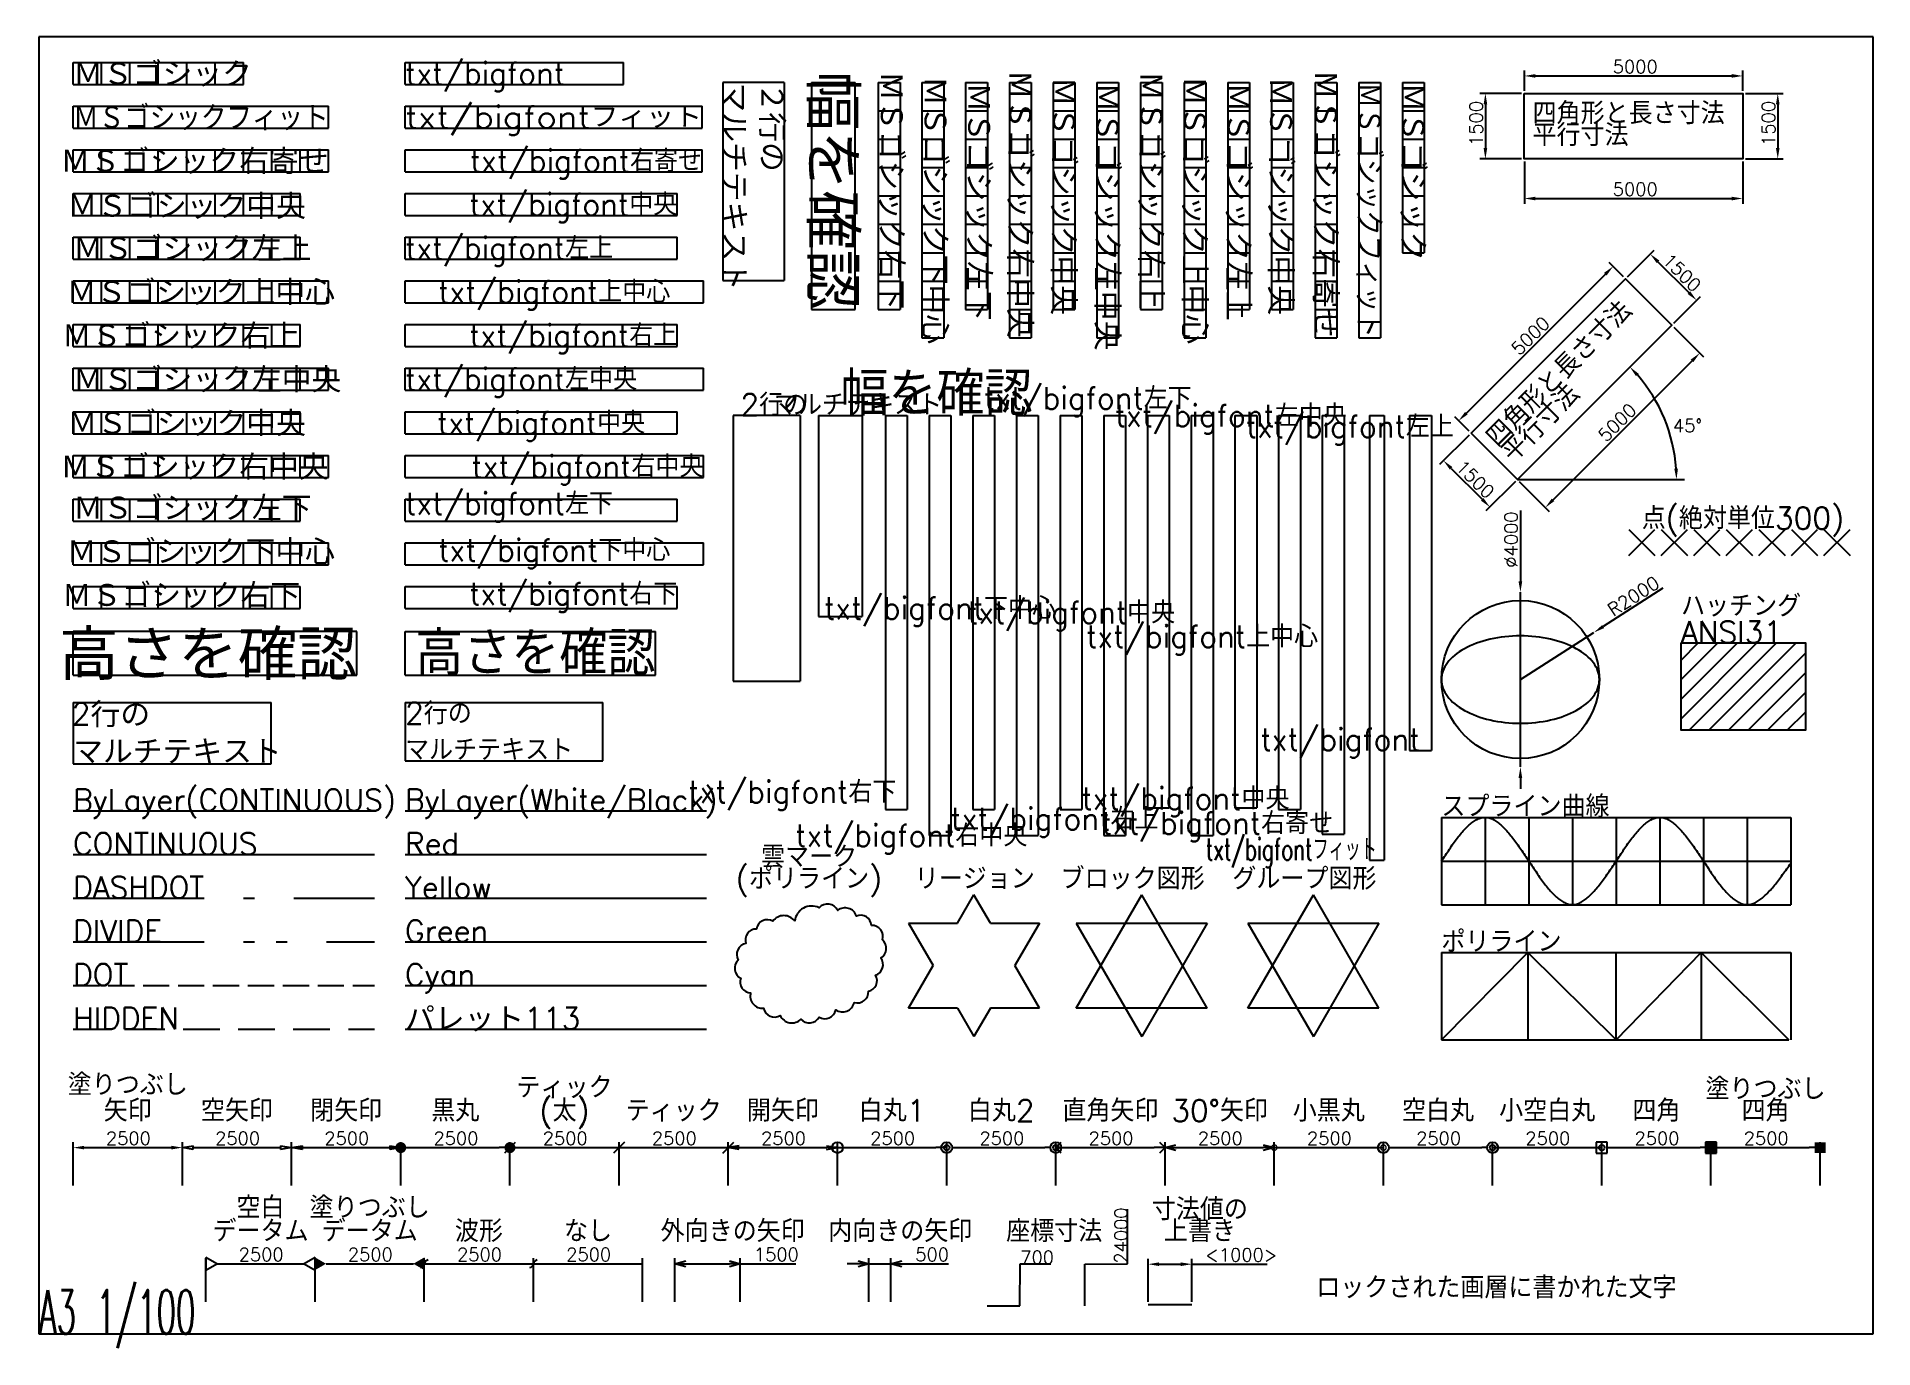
# Model space of a CAD drawing. Extents: x 0 to 42051, y -272 to 29762.
import ezdxf
from ezdxf.enums import TextEntityAlignment as Align

# ---------------------------------------------------------------- set-up
doc = ezdxf.new("R2010")
doc.units = 0
doc.header["$LTSCALE"] = 100
doc.header["$PDMODE"] = 3
doc.header["$PDSIZE"] = 300
for name, pattern in [('DASHDOT', [50.5, 30, -9, 2.5, -9]), ('DIVIDE', [58, 30, -9, 2.5, -5, 2.5, -9]), ('DOT', [8, 6, -2]), ('HIDDEN', [12.6, 8.4, -4.2])]:
    doc.linetypes.add(name, pattern=pattern)
doc.layers.get('0').update_dxf_attribs({"linetype": 'CONTINUOUS'})
doc.layers.get('DEFPOINTS').update_dxf_attribs({"linetype": 'CONTINUOUS'})
doc.layers.add('1', color=7, linetype='CONTINUOUS')
doc.layers.add('ロックされた画層', color=7, linetype='CONTINUOUS')
doc.styles.add('KANJI', font='TXT.shx', dxfattribs={"height": 500, "bigfont": 'BIGFONT.shx'})
doc.styles.add('KANJI2', font='txt.shx', dxfattribs={"height": 500})
doc.styles.add('KANJI3', font='TXT.shx', dxfattribs={"height": 500, "bigfont": 'BIGFONT.shx'})
doc.styles.add('KANJI4', font='txt.shx', dxfattribs={"height": 500})
doc.styles.get("Standard").update_dxf_attribs({"font": 'txt.shx', "height": 300})
doc.dimstyles.get("Standard").update_dxf_attribs({"dimtxt": 0.18, "dimasz": 0.18, "dimexe": 0.18, "dimexo": 0.0625, "dimgap": 0.09, "dimtad": 0, "dimtih": 1, "dimtoh": 1, "dimzin": 0, "dimcen": 0.09, "dimazin": 3, "dimtfac": 1, "dimtofl": 0, "dimtmove": 0, "dimatfit": 3})

msp = doc.modelspace()

# ---------------------------------------------------------------- texts
at = {"style": 'KANJI'}
for s, p in [('点(絶対単位300)', (36750.933, 18486.489)), ('ハッチング', (37649.985, 16479.055)), ('ANSI31', (37649.985, 15879.055)), ('スプライン曲線', (32162.959, 11886.191)), ('リージョン', (20103.525, 10232.278)), ('ブロック図形', (23443.865, 10232.278)), ('グループ図形', (27375.985, 10232.278)), ('ポリライン', (32162.959, 8789.516))]:
    msp.add_text(s, height=500, dxfattribs=at).set_placement(p)
for s, p in [('塗りつぶし', (2084.832, 5515.901)), ('ティック', (12084.832, 5452.894)), ('塗りつぶし', (39584.832, 5419.628)), ('矢印', (2084.832, 4919.628)), ('空矢印', (4584.832, 4919.628)), ('閉矢印', (7084.832, 4919.628)), ('黒丸', (9584.832, 4919.628)), ('(太)', (12084.832, 4919.628)), ('開矢印', (17084.832, 4919.628)), ('白丸1', (19584.832, 4919.628)), ('白丸2', (22084.832, 4919.628)), ('直角矢印', (24584.832, 4919.628)), ('30°矢印', (27084.832, 4919.628)), ('小黒丸', (29584.832, 4919.628)), ('空白丸', (32084.832, 4919.628)), ('小空白丸', (34584.832, 4919.628)), ('四角', (37084.832, 4919.628)), ('四角', (39584.832, 4919.628)), ('ティック', (14584.832, 4919.628)), ('空白', (5124.072, 2702.193)), ('塗りつぶし', (7624.072, 2702.193)), ('寸法値の', (26632.999, 2661.685)), ('データム', (5124.072, 2161.685)), ('データム', (7624.072, 2161.685)), ('波形', (10124.072, 2161.685)), ('なし', (12624.072, 2161.685)), ('外向きの矢印', (15936.089, 2161.685)), ('内向きの矢印', (19771.729, 2161.685)), ('座標寸法', (23297.634, 2161.685)), ('上書き', (26632.999, 2161.685))]:
    msp.add_text(s, height=500, dxfattribs=at).set_placement(p, align=Align.CENTER)
at = {"layer": '1'}
for s, height, style, p in [('ＭＳゴシック', 500, 'KANJI2', (834.832, 28670.881)), ('txt/bigfont', 500, 'KANJI', (8432.911, 28670.881)), ('幅を確認', 1000, 'KANJI3', (18403.324, 21085.439)), ('ByLayer(CONTINUOUS)', 500, 'KANJI2', (834.832, 12032.869)), ('ByLayer(White/Black)', 500, 'KANJI2', (8432.911, 12032.869)), ('CONTINUOUS', 500, 'KANJI2', (834.832, 11032.869)), ('DASHDOT', 500, 'KANJI2', (834.832, 10032.869)), ('DIVIDE', 500, 'KANJI2', (834.832, 9032.869)), ('DOT', 500, 'KANJI2', (834.832, 8032.869)), ('HIDDEN', 500, 'KANJI2', (834.832, 7032.869))]:
    msp.add_text(s, height=height, dxfattribs=dict(at, style=style)).set_placement(p)
at = {"layer": '1', "style": 'KANJI4'}
for s, height, p in [('幅を確認', 1000, (17739.864, 23517.206)), ('ＭＳゴシック右寄せ', 500, (29269.848, 22867.46))]:
    msp.add_text(s, height=height, rotation=270, dxfattribs=at).set_placement(p, align=Align.RIGHT)
msp.add_text('ＭＳゴシック右下', height=500, rotation=270, dxfattribs=at).set_placement((19178.478, 23517.206), align=Align.BOTTOM_RIGHT)
msp.add_text('ＭＳゴシック下中心', height=500, rotation=270, dxfattribs=at).set_placement((20178.478, 25791.318), align=Align.BOTTOM_CENTER)
msp.add_text('ＭＳゴシック左下', height=500, rotation=270, dxfattribs=at).set_placement((21178.478, 28715.176), align=Align.BOTTOM_LEFT)
msp.add_text('ＭＳゴシック右中央', height=500, rotation=270, dxfattribs=at).set_placement((22519.848, 22867.46), align=Align.MIDDLE_RIGHT)
msp.add_text('ＭＳゴシック中央', height=500, rotation=270, dxfattribs=at).set_placement((23519.848, 26116.191), align=Align.MIDDLE_CENTER)
msp.add_text('ＭＳゴシック左中央', height=500, rotation=270, dxfattribs=at).set_placement((24519.848, 28715.176), align=Align.MIDDLE_LEFT)
msp.add_text('ＭＳゴシック右上', height=500, rotation=270, dxfattribs=at).set_placement((25769.848, 23517.206), align=Align.TOP_RIGHT)
msp.add_text('ＭＳゴシック上中心', height=500, rotation=270, dxfattribs=at).set_placement((26769.848, 25791.318), align=Align.TOP_CENTER)
msp.add_text('ＭＳゴシック左上', height=500, rotation=270, dxfattribs=at).set_placement((27769.848, 28715.176), align=Align.TOP_LEFT)
msp.add_text('ＭＳゴシック中央', height=500, rotation=270, dxfattribs=at).set_placement((28504.62, 26116.191), align=Align.MIDDLE)
at = {"layer": '1', "style": 'KANJI4', "width": 0.9}
msp.add_text('ＭＳゴシックフィット', height=500, rotation=270, dxfattribs=at).set_placement((30269.848, 28715.176), (30269.848, 22867.46), align=Align.FIT)
at = {"layer": '1', "style": 'KANJI4'}
msp.add_text('ＭＳゴシック', height=500, rotation=270, dxfattribs=at).set_placement((31269.848, 28715.176))
at = {"layer": '1'}
for s, style, width, p, p2 in [('ＭＳゴシックフィット', 'KANJI2', 0.9, (834.832, 27670.881), (6682.547, 27670.881)), ('txt/bigfontフィット', 'KANJI', 0.927273, (8432.911, 27670.881), (15232.911, 27670.881))]:
    msp.add_text(s, height=500, dxfattribs=dict(at, style=style, width=width)).set_placement(p, p2, align=Align.FIT)
at = {"layer": '1', "color": 0, "style": 'KANJI'}
for s, p in [('四角形と長さ寸法', (34249.519, 27759.316)), ('四角形と長さ寸法', (34249.519, 27759.316)), ('平行寸法', (34249.519, 27259.316)), ('平行寸法', (34249.519, 27259.316))]:
    msp.add_text(s, height=500, dxfattribs=at).set_placement(p)
at = {"layer": '1'}
for s, height, style, p in [('ＭＳゴシック右寄せ', 500, 'KANJI2', (6682.547, 26670.881)), ('txt/bigfont右寄せ', 500, 'KANJI', (15232.911, 26670.881)), ('txt/bigfont中央', 500, 'KANJI', (14666.244, 25670.881)), ('高さを確認', 1000, 'KANJI2', (7332.294, 15140.896)), ('高さを確認', 1000, 'KANJI', (14166.244, 15140.896)), ('txt/bigfont', 500, 'KANJI3', (31683.309, 13418.772)), ('txt/bigfont中央', 500, 'KANJI3', (28683.309, 12068.772)), ('txt/bigfont右寄せ', 500, 'KANJI3', (29683.309, 11502.105))]:
    msp.add_text(s, height=height, dxfattribs=dict(at, style=style)).set_placement(p, align=Align.RIGHT)
at = {"layer": '1', "style": 'KANJI2'}
msp.add_text('ＭＳゴシック中央', height=500, dxfattribs=at).set_placement((3433.816, 25905.652), align=Align.MIDDLE)
at = {"layer": '1'}
for s, style, p in [('ＭＳゴシック左上', 'KANJI2', (834.832, 25170.881)), ('txt/bigfont左上', 'KANJI', (8432.911, 25170.881)), ('txt/bigfont左上', 'KANJI3', (27683.309, 21085.439))]:
    msp.add_text(s, height=500, dxfattribs=dict(at, style=style)).set_placement(p, align=Align.TOP_LEFT)
for s, style, p in [('ＭＳゴシック上中心', 'KANJI2', (3758.69, 24170.881)), ('txt/bigfont上中心', 'KANJI', (11849.577, 24170.881)), ('txt/bigfont上中心', 'KANJI3', (26683.309, 16277.105))]:
    msp.add_text(s, height=500, dxfattribs=dict(at, style=style)).set_placement(p, align=Align.TOP_CENTER)
at = {"layer": '1', "color": 0, "style": 'KANJI'}
for s, p in [('四角形と長さ寸法', (33472.538, 20318.357)), ('四角形と長さ寸法', (33472.538, 20318.357)), ('平行寸法', (33826.092, 19964.803)), ('平行寸法', (33826.092, 19964.803))]:
    msp.add_text(s, height=500, rotation=45, dxfattribs=at).set_placement(p)
at = {"layer": '1'}
for s, style, p in [('ＭＳゴシック右上', 'KANJI2', (6032.801, 23170.881)), ('txt/bigfont右上', 'KANJI', (14666.244, 23170.881)), ('txt/bigfont右上', 'KANJI3', (25683.309, 12102.105))]:
    msp.add_text(s, height=500, dxfattribs=dict(at, style=style)).set_placement(p, align=Align.TOP_RIGHT)
for s, style, p in [('ＭＳゴシック左中央', 'KANJI2', (834.832, 21920.881)), ('txt/bigfont左中央', 'KANJI', (8432.911, 21920.881)), ('txt/bigfont左中央', 'KANJI3', (24683.309, 21085.439))]:
    msp.add_text(s, height=500, dxfattribs=dict(at, style=style)).set_placement(p, align=Align.MIDDLE_LEFT)
for s, style, p in [('txt/bigfont左下', 'KANJI3', (21683.309, 21085.439)), ('txt/bigfont左下', 'KANJI', (8432.911, 18670.881)), ('ＭＳゴシック左下', 'KANJI2', (834.832, 18579.51))]:
    msp.add_text(s, height=500, dxfattribs=dict(at, style=style)).set_placement(p, align=Align.BOTTOM_LEFT)
for s, style, p in [('ＭＳゴシック中央', 'KANJI2', (3433.816, 20920.881)), ('txt/bigfont中央', 'KANJI', (11549.577, 20920.881)), ('txt/bigfont中央', 'KANJI3', (23683.309, 16577.105))]:
    msp.add_text(s, height=500, dxfattribs=dict(at, style=style)).set_placement(p, align=Align.MIDDLE_CENTER)
for s, style, p in [('ＭＳゴシック右中央', 'KANJI2', (6682.547, 19920.881)), ('txt/bigfont右中央', 'KANJI', (15266.244, 19920.881)), ('txt/bigfont右中央', 'KANJI3', (22683.309, 11468.772))]:
    msp.add_text(s, height=500, dxfattribs=dict(at, style=style)).set_placement(p, align=Align.MIDDLE_RIGHT)
for s, style, p in [('ＭＳゴシック下中心', 'KANJI2', (3758.69, 17579.51)), ('txt/bigfont下中心', 'KANJI', (11849.577, 17604.214)), ('txt/bigfont下中心', 'KANJI3', (20683.309, 16277.105))]:
    msp.add_text(s, height=500, dxfattribs=dict(at, style=style)).set_placement(p, align=Align.BOTTOM_CENTER)
for s, style, p in [('ＭＳゴシック右下', 'KANJI2', (6032.801, 16579.51)), ('txt/bigfont右下', 'KANJI', (14666.244, 16604.214)), ('txt/bigfont右下', 'KANJI3', (19683.309, 12068.772))]:
    msp.add_text(s, height=500, dxfattribs=dict(at, style=style)).set_placement(p, align=Align.BOTTOM_RIGHT)
at = {"layer": '1', "color": 1, "style": 'KANJI2'}
msp.add_text('Red', height=500, dxfattribs=at).set_placement((8432.911, 11032.869))
at = {"layer": '1', "style": 'KANJI3', "width": 0.667758}
msp.add_text('txt/bigfontフィット', height=500, dxfattribs=at).set_placement((30683.309, 10902.105), align=Align.RIGHT)
at = {"layer": '1', "style": 'KANJI'}
for s, p in [('雲マーク', (17684.061, 10732.278)), ('(ポリライン)', (17684.061, 10232.278))]:
    msp.add_text(s, height=500, dxfattribs=at).set_placement(p, align=Align.CENTER)
at = {"layer": '1', "color": 2, "style": 'KANJI2'}
msp.add_text('Yellow', height=500, dxfattribs=at).set_placement((8432.911, 10032.869))
at = {"layer": '1', "color": 3, "style": 'KANJI2'}
msp.add_text('Green', height=500, dxfattribs=at).set_placement((8432.911, 9032.869))
at = {"layer": '1', "color": 4, "style": 'KANJI2'}
msp.add_text('Cyan', height=500, dxfattribs=at).set_placement((8432.911, 8032.869))
at = {"layer": '1', "color": 113, "style": 'KANJI2'}
msp.add_text('パレット113', height=500, dxfattribs=at).set_placement((8432.911, 7032.869))
at = {"layer": '1', "color": 7, "linetype": 'CONTINUOUS', "style": 'KANJI', "width": 0.52}
msp.add_text('A3 1/100', height=1000, dxfattribs=at).set_placement((51.46, 61.755))
at = {"layer": 'ロックされた画層', "style": 'KANJI'}
msp.add_text('ロックされた画層に書かれた文字', height=500, dxfattribs=at).set_placement((29297.88, 869.538))

# ---------------------------------------------------------------- blocks, each defined once
blk = doc.blocks.new('*U1')
at = {"layer": '1', "color": 7, "linetype": 'CONTINUOUS'}
for p, q in [((0, 29700), (0, 0)), ((42000, 29700), (0, 29700)), ((42000, 0), (42000, 29700)), ((0, 0), (42000, 0))]:
    blk.add_line(p, q, dxfattribs=at)
blk = doc.blocks.new('*U60')
at = {"layer": '1', "style": 'KANJI4'}
for s, p in [('マルチテキスト', (15730, 28715)), ('２行の', (16594, 28715))]:
    blk.add_text(s, height=500, rotation=270, dxfattribs=at).set_placement(p)
blk = doc.blocks.new('*D2')
at = {"color": 0}
for p, q in [((36333, 24263), (36006, 24591)), ((32735, 21144), (35917, 24326)), ((32798, 20727), (32470, 21055))]:
    blk.add_line(p, q, dxfattribs=at)
for points in [[(35888, 24355), (35947, 24296), (36094, 24502)], [(32706, 21173), (32765, 21114), (32558, 20967)]]:
    blk.add_solid(points, dxfattribs=at)
at = {"layer": 'DEFPOINTS', "color": 0}
for p in [(36094, 24502), (36378, 24219), (32842, 20683)]:
    blk.add_point(p, dxfattribs=at)
at = {"layer": '1', "color": 0}
blk.add_text('5000', height=300, rotation=45, dxfattribs=at).set_placement((33946, 22443))
blk = doc.blocks.new('*D3')
at = {"color": 0}
for p, q in [((32798, 20639), (32123, 19964)), ((32388, 19876), (33096, 19169)), ((33858, 19578), (33184, 18904))]:
    blk.add_line(p, q, dxfattribs=at)
for points in [[(32418, 19906), (32359, 19847), (32212, 20053)], [(33125, 19198), (33066, 19140), (33272, 18992)]]:
    blk.add_solid(points, dxfattribs=at)
at = {"layer": 'DEFPOINTS', "color": 0}
for p in [(32842, 20683), (33903, 19623), (33272, 18992)]:
    blk.add_point(p, dxfattribs=at)
at = {"layer": '1', "color": 0}
blk.add_text('1500', height=300, rotation=315, dxfattribs=at).set_placement((32468, 19885))
blk = doc.blocks.new('*D4')
at = {"color": 0}
for p, q in [((34062, 28526), (34062, 28989)), ((34312, 28864), (38812, 28864)), ((39062, 28526), (39062, 28989))]:
    blk.add_line(p, q, dxfattribs=at)
for points in [[(34312, 28906), (34312, 28823), (34062, 28864)], [(38812, 28906), (38812, 28823), (39062, 28864)]]:
    blk.add_solid(points, dxfattribs=at)
at = {"layer": 'DEFPOINTS', "color": 0}
for p in [(39062, 28864), (34062, 28463), (39062, 28463)]:
    blk.add_point(p, dxfattribs=at)
at = {"layer": '1', "color": 0}
blk.add_text('5000', height=300, dxfattribs=at).set_placement((36087, 28927))
blk = doc.blocks.new('*D5')
at = {"color": 0}
for p, q in [((33999, 28463), (33045, 28463)), ((33170, 28213), (33170, 27213)), ((33999, 26963), (33045, 26963))]:
    blk.add_line(p, q, dxfattribs=at)
for points in [[(33129, 28213), (33212, 28213), (33170, 28463)], [(33129, 27213), (33212, 27213), (33170, 26963)]]:
    blk.add_solid(points, dxfattribs=at)
at = {"layer": 'DEFPOINTS', "color": 0}
for p in [(34062, 28463), (33170, 26963), (34062, 26963)]:
    blk.add_point(p, dxfattribs=at)
at = {"layer": '1', "color": 0}
blk.add_text('1500', height=300, rotation=90, dxfattribs=at).set_placement((33108, 27263))
blk = doc.blocks.new('*D6')
at = {"color": 0}
blk.add_arc((33903, 19623), 3643, 3.9325, 41.0675, dxfattribs=at)
for points in [[(36619, 21987), (36680, 22044), (36479, 22199)], [(37579, 19874), (37496, 19871), (37546, 19623)]]:
    blk.add_solid(points, dxfattribs=at)
at = {"layer": 'DEFPOINTS', "color": 0}
for p in [(37438, 23158), (37422, 20565), (33903, 19623), (33903, 19623), (37727, 19623)]:
    blk.add_point(p, dxfattribs=at)
at = {"color": 0}
blk.add_text('45°', height=300, dxfattribs=at).set_placement((37465, 20708))
blk = doc.blocks.new('*D7')
at = {"color": 0}
for p, q in [((33972, 18916), (33972, 17291)), ((33972, 13041), (33972, 17041)), ((33972, 12791), (33972, 12541))]:
    blk.add_line(p, q, dxfattribs=at)
for points in [[(33930, 17291), (34013, 17291), (33972, 17041)], [(33930, 12791), (34013, 12791), (33972, 13041)]]:
    blk.add_solid(points, dxfattribs=at)
at = {"layer": 'DEFPOINTS', "color": 0}
for p in [(33972, 17041), (33972, 13041)]:
    blk.add_point(p, dxfattribs=at)
at = {"layer": '1', "color": 0}
blk.add_text('∅4000', height=300, rotation=90, dxfattribs=at).set_placement((33909, 17604))
blk = doc.blocks.new('*D8')
at = {"color": 0}
for p, q in [((37235, 17131), (35867, 16255)), ((33972, 15041), (35656, 16120))]:
    blk.add_line(p, q, dxfattribs=at)
blk.add_solid([(35844, 16290), (35889, 16220), (35656, 16120)], dxfattribs=at)
at = {"layer": 'DEFPOINTS', "color": 0}
for p in [(35656, 16120), (33972, 15041)]:
    blk.add_point(p, dxfattribs=at)
at = {"layer": '1', "color": 0}
blk.add_text('R2000', height=300, rotation=32.6318, dxfattribs=at).set_placement((36096, 16476))
blk = doc.blocks.new('*X61')
at = {"color": 0}
for p, q in [((37650, 14141), (39388, 15879)), ((37650, 14590), (38939, 15879)), ((37650, 15039), (38490, 15879)), ((37650, 15488), (38041, 15879)), ((37837, 13879), (39837, 15879)), ((38286, 13879), (40286, 15879)), ((38735, 13879), (40498, 15643)), ((39184, 13879), (40498, 15194)), ((39633, 13879), (40498, 14745)), ((40082, 13879), (40498, 14296))]:
    blk.add_line(p, q, dxfattribs=at)
blk = doc.blocks.new('*U62')
at = {"layer": '1', "style": 'KANJI2'}
for s, p in [('2行の', (804, 14005)), ('マルチテキスト', (835, 13156))]:
    blk.add_text(s, height=500, dxfattribs=at).set_placement(p)
blk = doc.blocks.new('*U63')
at = {"layer": '1', "style": 'KANJI'}
for s, p in [('2行の', (8433, 14017)), ('マルチテキスト', (8433, 13184))]:
    blk.add_text(s, height=500, dxfattribs=at).set_placement(p)
blk = doc.blocks.new('*U64')
at = {"layer": '1', "style": 'KANJI3'}
for s, p in [('2行の', (16113, 21085)), ('マルチテキスト', (16880, 21085))]:
    blk.add_text(s, height=500, dxfattribs=at).set_placement(p)
blk = doc.blocks.new('NONAME')
for p, q in [((19339, 5012), (21839, 9343)), ((24339, 5012), (21839, 9343)), ((19339, 8260), (24339, 8260)), ((19339, 8260), (21839, 3930)), ((24339, 8260), (21839, 3930)), ((24339, 5012), (19339, 5012))]:
    blk.add_line(p, q)
blk = doc.blocks.new('*D10')
at = {"color": 0}
for p, q in [((835, 3454), (835, 4448)), ((1085, 4323), (3085, 4323)), ((3335, 3454), (3335, 4448))]:
    blk.add_line(p, q, dxfattribs=at)
for points in [[(1085, 4365), (1085, 4282), (835, 4323)], [(3085, 4365), (3085, 4282), (3335, 4323)]]:
    blk.add_solid(points, dxfattribs=at)
at = {"layer": 'DEFPOINTS', "color": 0}
for p in [(3335, 4323), (835, 3392), (3335, 3392)]:
    blk.add_point(p, dxfattribs=at)
at = {"layer": '1', "color": 0}
blk.add_text('2500', height=300, dxfattribs=at).set_placement((1585, 4386))
blk = doc.blocks.new('_CLOSEDBLANK')
at = {"color": 0, "linetype": 'BYBLOCK'}
for p, q in [((-1, 0.17), (0, 0)), ((-1, 0.17), (-1, -0.17)), ((0, 0), (-1, -0.17))]:
    blk.add_line(p, q, dxfattribs=at)
blk = doc.blocks.new('*D12')
at = {"color": 0}
for p, q in [((3335, 3454), (3335, 4448)), ((3585, 4323), (5585, 4323)), ((5835, 3454), (5835, 4448))]:
    blk.add_line(p, q, dxfattribs=at)
at = {"layer": 'DEFPOINTS', "color": 0}
for p in [(5835, 4323), (3335, 3392), (5835, 3392)]:
    blk.add_point(p, dxfattribs=at)
at = {"color": 0, "xscale": 250, "yscale": 250, "zscale": 250, "rotation": 180}
blk.add_blockref('_CLOSEDBLANK', (3335, 4323), dxfattribs=at)
at = {"color": 0, "xscale": 250, "yscale": 250, "zscale": 250}
blk.add_blockref('_CLOSEDBLANK', (5835, 4323), dxfattribs=at)
at = {"layer": '1', "color": 0}
blk.add_text('2500', height=300, dxfattribs=at).set_placement((4085, 4386))
blk = doc.blocks.new('_CLOSED')
at = {"color": 0, "linetype": 'BYBLOCK'}
for p, q in [((-1, 0.17), (0, 0)), ((-1, 0.17), (-1, -0.17)), ((0, 0), (-1, -0.17)), ((0, 0), (-1, 0))]:
    blk.add_line(p, q, dxfattribs=at)
blk = doc.blocks.new('*D14')
at = {"color": 0}
for p, q in [((5835, 3454), (5835, 4448)), ((6085, 4323), (8085, 4323)), ((8335, 3454), (8335, 4448))]:
    blk.add_line(p, q, dxfattribs=at)
at = {"layer": 'DEFPOINTS', "color": 0}
for p in [(8335, 4323), (5835, 3392), (8335, 3392)]:
    blk.add_point(p, dxfattribs=at)
at = {"color": 0, "xscale": 250, "yscale": 250, "zscale": 250, "rotation": 180}
blk.add_blockref('_CLOSED', (5835, 4323), dxfattribs=at)
at = {"color": 0, "xscale": 250, "yscale": 250, "zscale": 250}
blk.add_blockref('_CLOSED', (8335, 4323), dxfattribs=at)
at = {"layer": '1', "color": 0}
blk.add_text('2500', height=300, dxfattribs=at).set_placement((6585, 4386))
blk = doc.blocks.new('_DOT')
at = {"color": 0, "linetype": 'BYBLOCK'}
blk.add_line((-0.5, 0), (-1, 0), dxfattribs=at)
at = {"color": 0, "linetype": 'BYBLOCK', "const_width": 0.5}
blk.add_lwpolyline([(-0.25, 0, 1), (0.25, 0, 1)], format="xyb", close=True, dxfattribs=at)
blk = doc.blocks.new('*D15')
at = {"color": 0}
for p, q in [((8335, 3454), (8335, 4448)), ((8585, 4323), (10585, 4323)), ((10835, 3454), (10835, 4448))]:
    blk.add_line(p, q, dxfattribs=at)
at = {"layer": 'DEFPOINTS', "color": 0}
for p in [(10835, 4323), (8335, 3392), (10835, 3392)]:
    blk.add_point(p, dxfattribs=at)
at = {"color": 0, "xscale": 250, "yscale": 250, "zscale": 250, "rotation": 180}
blk.add_blockref('_DOT', (8335, 4323), dxfattribs=at)
at = {"color": 0, "xscale": 250, "yscale": 250, "zscale": 250}
blk.add_blockref('_DOT', (10835, 4323), dxfattribs=at)
at = {"layer": '1', "color": 0}
blk.add_text('2500', height=300, dxfattribs=at).set_placement((9085, 4386))
blk = doc.blocks.new('_ARCHTICK')
at = {"color": 0, "linetype": 'BYBLOCK', "const_width": 0.15}
blk.add_lwpolyline([(-0.5, -0.5), (0.5, 0.5)], dxfattribs=at)
blk = doc.blocks.new('*D17')
at = {"color": 0}
for p, q in [((10835, 3454), (10835, 4448)), ((10835, 4323), (13335, 4323)), ((13335, 3454), (13335, 4448))]:
    blk.add_line(p, q, dxfattribs=at)
at = {"layer": 'DEFPOINTS', "color": 0}
for p in [(13335, 4323), (10835, 3392), (13335, 3392)]:
    blk.add_point(p, dxfattribs=at)
at = {"color": 0, "xscale": 250, "yscale": 250, "zscale": 250, "rotation": 180}
blk.add_blockref('_ARCHTICK', (10835, 4323), dxfattribs=at)
at = {"color": 0, "xscale": 250, "yscale": 250, "zscale": 250}
blk.add_blockref('_ARCHTICK', (13335, 4323), dxfattribs=at)
at = {"layer": '1', "color": 0}
blk.add_text('2500', height=300, dxfattribs=at).set_placement((11585, 4386))
blk = doc.blocks.new('_OBLIQUE')
at = {"color": 0, "linetype": 'BYBLOCK'}
blk.add_line((-0.5, -0.5), (0.5, 0.5), dxfattribs=at)
blk = doc.blocks.new('*D19')
at = {"color": 0}
for p, q in [((13335, 3454), (13335, 4448)), ((13335, 4323), (15835, 4323)), ((15835, 3454), (15835, 4448))]:
    blk.add_line(p, q, dxfattribs=at)
at = {"layer": 'DEFPOINTS', "color": 0}
for p in [(15835, 4323), (13335, 3392), (15835, 3392)]:
    blk.add_point(p, dxfattribs=at)
at = {"color": 0, "xscale": 250, "yscale": 250, "zscale": 250, "rotation": 180}
blk.add_blockref('_OBLIQUE', (13335, 4323), dxfattribs=at)
at = {"color": 0, "xscale": 250, "yscale": 250, "zscale": 250}
blk.add_blockref('_OBLIQUE', (15835, 4323), dxfattribs=at)
at = {"layer": '1', "color": 0}
blk.add_text('2500', height=300, dxfattribs=at).set_placement((14085, 4386))
blk = doc.blocks.new('_OPEN')
at = {"color": 0, "linetype": 'BYBLOCK'}
for p, q in [((-1, 0.17), (0, 0)), ((-1, -0.17), (0, 0)), ((0, 0), (-1, 0))]:
    blk.add_line(p, q, dxfattribs=at)
blk = doc.blocks.new('*D21')
at = {"color": 0}
for p, q in [((15835, 3454), (15835, 4448)), ((16085, 4323), (18085, 4323)), ((18335, 3454), (18335, 4448))]:
    blk.add_line(p, q, dxfattribs=at)
at = {"layer": 'DEFPOINTS', "color": 0}
for p in [(18335, 4323), (15835, 3392), (18335, 3392)]:
    blk.add_point(p, dxfattribs=at)
at = {"color": 0, "xscale": 250, "yscale": 250, "zscale": 250, "rotation": 180}
blk.add_blockref('_OPEN', (15835, 4323), dxfattribs=at)
at = {"color": 0, "xscale": 250, "yscale": 250, "zscale": 250}
blk.add_blockref('_OPEN', (18335, 4323), dxfattribs=at)
at = {"layer": '1', "color": 0}
blk.add_text('2500', height=300, dxfattribs=at).set_placement((16585, 4386))
blk = doc.blocks.new('_ORIGIN')
at = {"color": 0, "linetype": 'BYBLOCK'}
blk.add_line((0, 0), (-1, 0), dxfattribs=at)
blk.add_circle((0, 0), 0.5, dxfattribs=at)
blk = doc.blocks.new('*D23')
at = {"color": 0}
for p, q in [((18335, 3454), (18335, 4448)), ((18585, 4323), (20585, 4323)), ((20835, 3454), (20835, 4448))]:
    blk.add_line(p, q, dxfattribs=at)
at = {"layer": 'DEFPOINTS', "color": 0}
for p in [(20835, 4323), (18335, 3392), (20835, 3392)]:
    blk.add_point(p, dxfattribs=at)
at = {"color": 0, "xscale": 250, "yscale": 250, "zscale": 250, "rotation": 180}
blk.add_blockref('_ORIGIN', (18335, 4323), dxfattribs=at)
at = {"color": 0, "xscale": 250, "yscale": 250, "zscale": 250}
blk.add_blockref('_ORIGIN', (20835, 4323), dxfattribs=at)
at = {"layer": '1', "color": 0}
blk.add_text('2500', height=300, dxfattribs=at).set_placement((19085, 4386))
blk = doc.blocks.new('_ORIGIN2')
at = {"color": 0, "linetype": 'BYBLOCK'}
blk.add_line((-0.5, 0), (-1, 0), dxfattribs=at)
for radius in [0.5, 0.25]:
    blk.add_circle((0, 0), radius, dxfattribs=at)
blk = doc.blocks.new('*D25')
at = {"color": 0}
for p, q in [((20835, 3454), (20835, 4448)), ((21085, 4323), (23085, 4323)), ((23335, 3454), (23335, 4448))]:
    blk.add_line(p, q, dxfattribs=at)
at = {"layer": 'DEFPOINTS', "color": 0}
for p in [(23335, 4323), (20835, 3392), (23335, 3392)]:
    blk.add_point(p, dxfattribs=at)
at = {"color": 0, "xscale": 250, "yscale": 250, "zscale": 250, "rotation": 180}
blk.add_blockref('_ORIGIN2', (20835, 4323), dxfattribs=at)
at = {"color": 0, "xscale": 250, "yscale": 250, "zscale": 250}
blk.add_blockref('_ORIGIN2', (23335, 4323), dxfattribs=at)
at = {"layer": '1', "color": 0}
blk.add_text('2500', height=300, dxfattribs=at).set_placement((21585, 4386))
blk = doc.blocks.new('_OPEN90')
at = {"color": 0, "linetype": 'BYBLOCK'}
for p, q in [((0, 0), (-1, 0)), ((-0.5, 0.5), (0, 0)), ((0, 0), (-0.5, -0.5))]:
    blk.add_line(p, q, dxfattribs=at)
blk = doc.blocks.new('*D27')
at = {"color": 0}
for p, q in [((23335, 3454), (23335, 4448)), ((23585, 4323), (25585, 4323)), ((25835, 3454), (25835, 4448))]:
    blk.add_line(p, q, dxfattribs=at)
at = {"layer": 'DEFPOINTS', "color": 0}
for p in [(25835, 4323), (23335, 3392), (25835, 3392)]:
    blk.add_point(p, dxfattribs=at)
at = {"color": 0, "xscale": 250, "yscale": 250, "zscale": 250, "rotation": 180}
blk.add_blockref('_OPEN90', (23335, 4323), dxfattribs=at)
at = {"color": 0, "xscale": 250, "yscale": 250, "zscale": 250}
blk.add_blockref('_OPEN90', (25835, 4323), dxfattribs=at)
at = {"layer": '1', "color": 0}
blk.add_text('2500', height=300, dxfattribs=at).set_placement((24085, 4386))
blk = doc.blocks.new('_OPEN30')
at = {"color": 0, "linetype": 'BYBLOCK'}
for p, q in [((-1, 0.27), (0, 0)), ((0, 0), (-1, -0.27)), ((0, 0), (-1, 0))]:
    blk.add_line(p, q, dxfattribs=at)
blk = doc.blocks.new('*D29')
at = {"color": 0}
for p, q in [((25835, 3454), (25835, 4448)), ((26085, 4323), (28085, 4323)), ((28335, 3454), (28335, 4448))]:
    blk.add_line(p, q, dxfattribs=at)
at = {"layer": 'DEFPOINTS', "color": 0}
for p in [(28335, 4323), (25835, 3392), (28335, 3392)]:
    blk.add_point(p, dxfattribs=at)
at = {"color": 0, "xscale": 250, "yscale": 250, "zscale": 250, "rotation": 180}
blk.add_blockref('_OPEN30', (25835, 4323), dxfattribs=at)
at = {"color": 0, "xscale": 250, "yscale": 250, "zscale": 250}
blk.add_blockref('_OPEN30', (28335, 4323), dxfattribs=at)
at = {"layer": '1', "color": 0}
blk.add_text('2500', height=300, dxfattribs=at).set_placement((26585, 4386))
blk = doc.blocks.new('_DOTSMALL')
at = {"color": 0, "linetype": 'BYBLOCK', "const_width": 0.5}
blk.add_lwpolyline([(-0.0625, 0, 1), (0.0625, 0, 1)], format="xyb", close=True, dxfattribs=at)
blk = doc.blocks.new('*D31')
at = {"color": 0}
for p, q in [((28335, 3454), (28335, 4448)), ((28335, 4323), (30835, 4323)), ((30835, 3454), (30835, 4448))]:
    blk.add_line(p, q, dxfattribs=at)
at = {"layer": 'DEFPOINTS', "color": 0}
for p in [(30835, 4323), (28335, 3392), (30835, 3392)]:
    blk.add_point(p, dxfattribs=at)
at = {"color": 0, "xscale": 250, "yscale": 250, "zscale": 250, "rotation": 180}
blk.add_blockref('_DOTSMALL', (28335, 4323), dxfattribs=at)
at = {"color": 0, "xscale": 250, "yscale": 250, "zscale": 250}
blk.add_blockref('_DOTSMALL', (30835, 4323), dxfattribs=at)
at = {"layer": '1', "color": 0}
blk.add_text('2500', height=300, dxfattribs=at).set_placement((29085, 4386))
blk = doc.blocks.new('_DOTBLANK')
at = {"color": 0, "linetype": 'BYBLOCK'}
blk.add_line((-0.5, 0), (-1, 0), dxfattribs=at)
blk.add_circle((0, 0), 0.5, dxfattribs=at)
blk = doc.blocks.new('*D33')
at = {"color": 0}
for p, q in [((30835, 3454), (30835, 4448)), ((31085, 4323), (33085, 4323)), ((33335, 3454), (33335, 4448))]:
    blk.add_line(p, q, dxfattribs=at)
at = {"layer": 'DEFPOINTS', "color": 0}
for p in [(33335, 4323), (30835, 3392), (33335, 3392)]:
    blk.add_point(p, dxfattribs=at)
at = {"color": 0, "xscale": 250, "yscale": 250, "zscale": 250, "rotation": 180}
blk.add_blockref('_DOTBLANK', (30835, 4323), dxfattribs=at)
at = {"color": 0, "xscale": 250, "yscale": 250, "zscale": 250}
blk.add_blockref('_DOTBLANK', (33335, 4323), dxfattribs=at)
at = {"layer": '1', "color": 0}
blk.add_text('2500', height=300, dxfattribs=at).set_placement((31585, 4386))
blk = doc.blocks.new('_SMALL')
at = {"color": 0, "linetype": 'BYBLOCK'}
blk.add_circle((0, 0), 0.25, dxfattribs=at)
blk = doc.blocks.new('*D35')
at = {"color": 0}
for p, q in [((33335, 3454), (33335, 4448)), ((33335, 4323), (35835, 4323)), ((35835, 3454), (35835, 4448))]:
    blk.add_line(p, q, dxfattribs=at)
at = {"layer": 'DEFPOINTS', "color": 0}
for p in [(35835, 4323), (33335, 3392), (35835, 3392)]:
    blk.add_point(p, dxfattribs=at)
at = {"color": 0, "xscale": 250, "yscale": 250, "zscale": 250, "rotation": 180}
blk.add_blockref('_SMALL', (33335, 4323), dxfattribs=at)
at = {"color": 0, "xscale": 250, "yscale": 250, "zscale": 250}
blk.add_blockref('_SMALL', (35835, 4323), dxfattribs=at)
at = {"layer": '1', "color": 0}
blk.add_text('2500', height=300, dxfattribs=at).set_placement((34085, 4386))
blk = doc.blocks.new('_BOXBLANK')
at = {"color": 0, "linetype": 'BYBLOCK'}
for p, q in [((-0.5, 0), (-1, 0)), ((0.5, 0.5), (-0.5, 0.5)), ((-0.5, 0.5), (-0.5, -0.5)), ((0.5, -0.5), (0.5, 0.5)), ((-0.5, -0.5), (0.5, -0.5))]:
    blk.add_line(p, q, dxfattribs=at)
blk = doc.blocks.new('*D37')
at = {"color": 0}
for p, q in [((35835, 3454), (35835, 4448)), ((36085, 4323), (38085, 4323)), ((38335, 3454), (38335, 4448))]:
    blk.add_line(p, q, dxfattribs=at)
at = {"layer": 'DEFPOINTS', "color": 0}
for p in [(38335, 4323), (35835, 3392), (38335, 3392)]:
    blk.add_point(p, dxfattribs=at)
at = {"color": 0, "xscale": 250, "yscale": 250, "zscale": 250, "rotation": 180}
blk.add_blockref('_BOXBLANK', (35835, 4323), dxfattribs=at)
at = {"color": 0, "xscale": 250, "yscale": 250, "zscale": 250}
blk.add_blockref('_BOXBLANK', (38335, 4323), dxfattribs=at)
at = {"layer": '1', "color": 0}
blk.add_text('2500', height=300, dxfattribs=at).set_placement((36585, 4386))
blk = doc.blocks.new('_BOXFILLED')
at = {"color": 0, "linetype": 'BYBLOCK'}
blk.add_line((-0.5, 0), (-1, 0), dxfattribs=at)
blk.add_solid([(-0.5, 0.5), (0.5, 0.5), (-0.5, -0.5), (0.5, -0.5)], dxfattribs=at)
blk = doc.blocks.new('*D39')
at = {"color": 0}
for p, q in [((38335, 3454), (38335, 4448)), ((38585, 4323), (40585, 4323)), ((40835, 3454), (40835, 4448))]:
    blk.add_line(p, q, dxfattribs=at)
at = {"layer": 'DEFPOINTS', "color": 0}
for p in [(40835, 4323), (38335, 3392), (40835, 3392)]:
    blk.add_point(p, dxfattribs=at)
at = {"color": 0, "xscale": 250, "yscale": 250, "zscale": 250, "rotation": 180}
blk.add_blockref('_BOXFILLED', (38335, 4323), dxfattribs=at)
at = {"color": 0, "xscale": 250, "yscale": 250, "zscale": 250}
blk.add_blockref('_BOXFILLED', (40835, 4323), dxfattribs=at)
at = {"layer": '1', "color": 0}
blk.add_text('2500', height=300, dxfattribs=at).set_placement((39085, 4386))
blk = doc.blocks.new('_DATUMBLANK')
at = {"color": 0, "linetype": 'BYBLOCK'}
for p, q in [((0, 0.58), (-1, 0)), ((-1, 0), (0, -0.58)), ((0, -0.58), (0, 0.58))]:
    blk.add_line(p, q, dxfattribs=at)
blk = doc.blocks.new('*D41')
at = {"color": 0}
for p, q in [((3874, 795), (3874, 1789)), ((6374, 795), (6374, 1789)), ((4124, 1664), (6124, 1664))]:
    blk.add_line(p, q, dxfattribs=at)
at = {"layer": 'DEFPOINTS', "color": 0}
for p in [(6374, 1664), (3874, 732), (6374, 732)]:
    blk.add_point(p, dxfattribs=at)
at = {"color": 0, "xscale": 250, "yscale": 250, "zscale": 250, "rotation": 180}
blk.add_blockref('_DATUMBLANK', (3874, 1664), dxfattribs=at)
at = {"color": 0, "xscale": 250, "yscale": 250, "zscale": 250}
blk.add_blockref('_DATUMBLANK', (6374, 1664), dxfattribs=at)
at = {"layer": '1', "color": 0}
blk.add_text('2500', height=300, dxfattribs=at).set_placement((4624, 1726))
blk = doc.blocks.new('_DATUMFILLED')
at = {"color": 0, "linetype": 'BYBLOCK'}
blk.add_solid([(0, 0.58), (-1, 0), (0, -0.58)], dxfattribs=at)
blk = doc.blocks.new('*D43')
at = {"color": 0}
for p, q in [((6374, 795), (6374, 1789)), ((8874, 795), (8874, 1789)), ((6624, 1664), (8624, 1664))]:
    blk.add_line(p, q, dxfattribs=at)
at = {"layer": 'DEFPOINTS', "color": 0}
for p in [(8874, 1664), (6374, 732), (8874, 732)]:
    blk.add_point(p, dxfattribs=at)
at = {"color": 0, "xscale": 250, "yscale": 250, "zscale": 250, "rotation": 180}
blk.add_blockref('_DATUMFILLED', (6374, 1664), dxfattribs=at)
at = {"color": 0, "xscale": 250, "yscale": 250, "zscale": 250}
blk.add_blockref('_DATUMFILLED', (8874, 1664), dxfattribs=at)
at = {"layer": '1', "color": 0}
blk.add_text('2500', height=300, dxfattribs=at).set_placement((7124, 1726))
blk = doc.blocks.new('_INTEGRAL')
at = {"color": 0, "linetype": 'BYBLOCK'}
for centre, start, end in [((0.44, -0.09), 102, 168), ((-0.44, 0.09), 282, 348)]:
    blk.add_arc(centre, 0.454, start, end, dxfattribs=at)
blk = doc.blocks.new('*D45')
at = {"color": 0}
for p, q in [((8874, 795), (8874, 1789)), ((11374, 795), (11374, 1789)), ((8874, 1664), (11374, 1664))]:
    blk.add_line(p, q, dxfattribs=at)
at = {"layer": 'DEFPOINTS', "color": 0}
for p in [(11374, 1664), (8874, 732), (11374, 732)]:
    blk.add_point(p, dxfattribs=at)
at = {"color": 0, "xscale": 250, "yscale": 250, "zscale": 250, "rotation": 180}
blk.add_blockref('_INTEGRAL', (8874, 1664), dxfattribs=at)
at = {"color": 0, "xscale": 250, "yscale": 250, "zscale": 250}
blk.add_blockref('_INTEGRAL', (11374, 1664), dxfattribs=at)
at = {"layer": '1', "color": 0}
blk.add_text('2500', height=300, dxfattribs=at).set_placement((9624, 1726))
blk = doc.blocks.new('*D47')
at = {"color": 0}
for p, q in [((11374, 795), (11374, 1789)), ((13874, 795), (13874, 1789)), ((11374, 1664), (13874, 1664))]:
    blk.add_line(p, q, dxfattribs=at)
at = {"layer": 'DEFPOINTS', "color": 0}
for p in [(13874, 1664), (11374, 732), (13874, 732)]:
    blk.add_point(p, dxfattribs=at)
at = {"layer": '1', "color": 0}
blk.add_text('2500', height=300, dxfattribs=at).set_placement((12124, 1726))
blk = doc.blocks.new('_NONE')
blk = doc.blocks.new('*D49')
at = {"color": 0}
for p, q in [((14609, 795), (14609, 1789)), ((16109, 795), (16109, 1789)), ((14859, 1664), (15859, 1664)), ((16109, 1664), (17384, 1664))]:
    blk.add_line(p, q, dxfattribs=at)
at = {"layer": 'DEFPOINTS', "color": 0}
for p in [(16109, 1664), (14609, 732), (16109, 732)]:
    blk.add_point(p, dxfattribs=at)
at = {"color": 0, "xscale": 250, "yscale": 250, "zscale": 250, "rotation": 180}
blk.add_blockref('_OPEN30', (14609, 1664), dxfattribs=at)
at = {"color": 0, "xscale": 250, "yscale": 250, "zscale": 250}
blk.add_blockref('_OPEN30', (16109, 1664), dxfattribs=at)
at = {"layer": '1', "color": 0}
blk.add_text('1500', height=300, dxfattribs=at).set_placement((16421, 1726))
blk = doc.blocks.new('*D50')
at = {"color": 0}
for p, q in [((19055, 795), (19055, 1789)), ((19555, 795), (19555, 1789)), ((18805, 1664), (18555, 1664)), ((19055, 1664), (19555, 1664)), ((19805, 1664), (20880, 1664))]:
    blk.add_line(p, q, dxfattribs=at)
at = {"layer": 'DEFPOINTS', "color": 0}
for p in [(19555, 1664), (19055, 732), (19555, 732)]:
    blk.add_point(p, dxfattribs=at)
at = {"color": 0, "xscale": 250, "yscale": 250, "zscale": 250}
blk.add_blockref('_OPEN30', (19055, 1664), dxfattribs=at)
at = {"color": 0, "xscale": 250, "yscale": 250, "zscale": 250, "rotation": 180}
blk.add_blockref('_OPEN30', (19555, 1664), dxfattribs=at)
at = {"layer": '1', "color": 0}
blk.add_text('500', height=300, dxfattribs=at).set_placement((20117, 1726))
blk = doc.blocks.new('*D53')
at = {"color": 0}
for p, q in [((37482, 23114), (38168, 22429)), ((34720, 19158), (37902, 22340)), ((33947, 19578), (34632, 18893))]:
    blk.add_line(p, q, dxfattribs=at)
for points in [[(37873, 22370), (37932, 22311), (38079, 22517)], [(34691, 19188), (34750, 19129), (34544, 18981)]]:
    blk.add_solid(points, dxfattribs=at)
at = {"layer": 'DEFPOINTS', "color": 0}
for p in [(37438, 23158), (38079, 22517), (33903, 19623)]:
    blk.add_point(p, dxfattribs=at)
at = {"layer": '1', "color": 0}
blk.add_text('5000', height=300, rotation=45, dxfattribs=at).set_placement((35931, 20458))
blk = doc.blocks.new('*D54')
at = {"color": 0}
for p, q in [((36422, 24263), (37033, 24875)), ((37122, 24609), (37829, 23902)), ((37482, 23202), (38094, 23814))]:
    blk.add_line(p, q, dxfattribs=at)
for points in [[(37151, 24639), (37092, 24580), (36945, 24786)], [(37858, 23932), (37799, 23873), (38006, 23726)]]:
    blk.add_solid(points, dxfattribs=at)
at = {"layer": 'DEFPOINTS', "color": 0}
for p in [(36378, 24219), (38006, 23726), (37438, 23158)]:
    blk.add_point(p, dxfattribs=at)
at = {"layer": '1', "color": 0}
blk.add_text('1500', height=300, rotation=315, dxfattribs=at).set_placement((37201, 24618))
blk = doc.blocks.new('*D55')
at = {"color": 0}
for p, q in [((34062, 26901), (34062, 25932)), ((39062, 26901), (39062, 25932)), ((34312, 26057), (38812, 26057))]:
    blk.add_line(p, q, dxfattribs=at)
for points in [[(34312, 26098), (34312, 26015), (34062, 26057)], [(38812, 26098), (38812, 26015), (39062, 26057)]]:
    blk.add_solid(points, dxfattribs=at)
at = {"layer": 'DEFPOINTS', "color": 0}
for p in [(34062, 26963), (39062, 26963), (39062, 26057)]:
    blk.add_point(p, dxfattribs=at)
at = {"layer": '1', "color": 0}
blk.add_text('5000', height=300, dxfattribs=at).set_placement((36087, 26119))
blk = doc.blocks.new('*D56')
at = {"color": 0}
for p, q in [((39124, 28463), (39989, 28463)), ((39864, 28213), (39864, 27213)), ((39124, 26963), (39989, 26963))]:
    blk.add_line(p, q, dxfattribs=at)
for points in [[(39823, 28213), (39906, 28213), (39864, 28463)], [(39823, 27213), (39906, 27213), (39864, 26963)]]:
    blk.add_solid(points, dxfattribs=at)
at = {"layer": 'DEFPOINTS', "color": 0}
for p in [(39062, 28463), (39062, 26963), (39864, 26963)]:
    blk.add_point(p, dxfattribs=at)
at = {"layer": '1', "color": 0}
blk.add_text('1500', height=300, rotation=90, dxfattribs=at).set_placement((39802, 27263))
blk = doc.blocks.new('*U65')
at = {"layer": '1'}
for p, q in [((21085, 9465), (21460, 10115)), ((21835, 9465), (21460, 10115)), ((19960, 9465), (21085, 9465)), ((19960, 9465), (20522, 8491)), ((21835, 9465), (22960, 9465)), ((22960, 9465), (22397, 8491)), ((19960, 7517), (20522, 8491)), ((22960, 7517), (22397, 8491)), ((21085, 7517), (19960, 7517)), ((21085, 7517), (21460, 6867)), ((21835, 7517), (21460, 6867)), ((22960, 7517), (21835, 7517))]:
    blk.add_line(p, q, dxfattribs=at)
blk = doc.blocks.new('*D57')
at = {"layer": '1', "color": 0}
for p, q in [((24978, 1662), (24978, 2917)), ((24000, 1657), (24978, 1662)), ((24000, 704), (24000, 1657))]:
    blk.add_line(p, q, dxfattribs=at)
at = {"layer": 'DEFPOINTS', "color": 0}
for p in [(24978, 1667), (24000, 703), (0, 0)]:
    blk.add_point(p, dxfattribs=at)
at = {"layer": '1', "color": 0}
blk.add_text('24000', height=300, rotation=90, dxfattribs=at).set_placement((24978, 1667))
blk = doc.blocks.new('*D58')
at = {"layer": '1', "color": 0}
for p, q in [((25446, 795), (25446, 1779)), ((26446, 795), (26446, 1779)), ((25696, 1654), (26196, 1654)), ((26446, 1654), (28171, 1654))]:
    blk.add_line(p, q, dxfattribs=at)
for points in [[(25696, 1695), (25696, 1612), (25446, 1654)], [(26196, 1695), (26196, 1612), (26446, 1654)]]:
    blk.add_solid(points, dxfattribs=at)
at = {"layer": 'DEFPOINTS', "color": 0}
for p in [(26446, 1654), (25446, 732), (26446, 732)]:
    blk.add_point(p, dxfattribs=at)
at = {"layer": '1', "color": 0}
blk.add_text('<1000>', height=300, dxfattribs=at).set_placement((26759, 1716))
blk = doc.blocks.new('*D59')
at = {"layer": '1', "color": 0}
for p, q in [((22510, 700), (22515, 1660)), ((22515, 1660), (23220, 1660)), ((21763, 700), (22510, 700))]:
    blk.add_line(p, q, dxfattribs=at)
at = {"layer": 'DEFPOINTS', "color": 0}
for p in [(22520, 1660), (21762, 700), (0, 0)]:
    blk.add_point(p, dxfattribs=at)
at = {"layer": '1', "color": 0}
blk.add_text('700', height=300, dxfattribs=at).set_placement((22520, 1661))

# ---------------------------------------------------------------- dimensions: what is measured, and where the dimension line sits
for base, p1, p2, override, picture, middle in [((39061.618, 28864.207), (34061.618, 28463.154), (39061.618, 28463.154), {"dimscale": 100}, '*D4', (36561.618, 29076.707)), ((3334.832, 4323.355), (834.832, 3391.885), (3334.832, 3391.885), {"dimscale": 100, "dimsah": 1}, '*D10', (2084.832, 4535.855)), ((5834.832, 4323.355), (3334.832, 3391.885), (5834.832, 3391.885), {"dimscale": 100, "dimblk1": 'CLOSEDBLANK', "dimblk2": 'CLOSEDBLANK', "dimsah": 1}, '*D12', (4584.832, 4535.855)), ((8334.832, 4323.355), (5834.832, 3391.885), (8334.832, 3391.885), {"dimscale": 100, "dimblk1": 'CLOSED', "dimblk2": 'CLOSED', "dimsah": 1}, '*D14', (7084.832, 4535.855)), ((10834.832, 4323.355), (8334.832, 3391.885), (10834.832, 3391.885), {"dimscale": 100, "dimblk1": 'DOT', "dimblk2": 'DOT', "dimsah": 1}, '*D15', (9584.832, 4535.855)), ((13334.832, 4323.355), (10834.832, 3391.885), (13334.832, 3391.885), {"dimscale": 100, "dimblk1": 'ARCHTICK', "dimblk2": 'ARCHTICK', "dimsah": 1}, '*D17', (12084.832, 4535.855)), ((15834.832, 4323.355), (13334.832, 3391.885), (15834.832, 3391.885), {"dimscale": 100, "dimblk1": 'OBLIQUE', "dimblk2": 'OBLIQUE', "dimsah": 1}, '*D19', (14584.832, 4535.855)), ((18334.832, 4323.355), (15834.832, 3391.885), (18334.832, 3391.885), {"dimscale": 100, "dimblk1": 'OPEN', "dimblk2": 'OPEN', "dimsah": 1}, '*D21', (17084.832, 4535.855)), ((20834.832, 4323.355), (18334.832, 3391.885), (20834.832, 3391.885), {"dimscale": 100, "dimblk1": 'ORIGIN', "dimblk2": 'ORIGIN', "dimsah": 1}, '*D23', (19584.832, 4535.855)), ((23334.832, 4323.355), (20834.832, 3391.885), (23334.832, 3391.885), {"dimscale": 100, "dimblk1": 'ORIGIN2', "dimblk2": 'ORIGIN2', "dimsah": 1}, '*D25', (22084.832, 4535.855)), ((25834.832, 4323.355), (23334.832, 3391.885), (25834.832, 3391.885), {"dimscale": 100, "dimblk1": 'OPEN90', "dimblk2": 'OPEN90', "dimsah": 1}, '*D27', (24584.832, 4535.855)), ((28334.832, 4323.355), (25834.832, 3391.885), (28334.832, 3391.885), {"dimscale": 100, "dimblk1": 'OPEN30', "dimblk2": 'OPEN30', "dimsah": 1}, '*D29', (27084.832, 4535.855)), ((30834.832, 4323.355), (28334.832, 3391.885), (30834.832, 3391.885), {"dimscale": 100, "dimblk1": 'DOTSMALL', "dimblk2": 'DOTSMALL', "dimsah": 1}, '*D31', (29584.832, 4535.855)), ((33334.832, 4323.355), (30834.832, 3391.885), (33334.832, 3391.885), {"dimscale": 100, "dimblk1": 'DOTBLANK', "dimblk2": 'DOTBLANK', "dimsah": 1}, '*D33', (32084.832, 4535.855)), ((35834.832, 4323.355), (33334.832, 3391.885), (35834.832, 3391.885), {"dimscale": 100, "dimblk1": 'SMALL', "dimblk2": 'SMALL', "dimsah": 1}, '*D35', (34584.832, 4535.855)), ((38334.832, 4323.355), (35834.832, 3391.885), (38334.832, 3391.885), {"dimscale": 100, "dimblk1": 'BOXBLANK', "dimblk2": 'BOXBLANK', "dimsah": 1}, '*D37', (37084.832, 4535.855)), ((40834.832, 4323.355), (38334.832, 3391.885), (40834.832, 3391.885), {"dimscale": 100, "dimblk1": 'BOXFILLED', "dimblk2": 'BOXFILLED', "dimsah": 1}, '*D39', (39584.832, 4535.855)), ((6374.072, 1663.887), (3874.072, 732.418), (6374.072, 732.418), {"dimscale": 100, "dimblk1": 'DATUMBLANK', "dimblk2": 'DATUMBLANK', "dimsah": 1}, '*D41', (5124.072, 1876.387)), ((8874.072, 1663.887), (6374.072, 732.418), (8874.072, 732.418), {"dimscale": 100, "dimblk1": 'DATUMFILLED', "dimblk2": 'DATUMFILLED', "dimsah": 1}, '*D43', (7624.072, 1876.387)), ((11374.072, 1663.887), (8874.072, 732.418), (11374.072, 732.418), {"dimscale": 100, "dimblk1": 'INTEGRAL', "dimblk2": 'INTEGRAL', "dimsah": 1}, '*D45', (10124.072, 1876.387)), ((13874.072, 1663.887), (11374.072, 732.418), (13874.072, 732.418), {"dimscale": 100, "dimblk1": 'NONE', "dimblk2": 'NONE', "dimsah": 1}, '*D47', (12624.072, 1876.387))]:
    dim = msp.add_linear_dim(base=base, p1=p1, p2=p2, dimstyle='Standard', override=override)
    dim.commit()
    dim.dimension.update_dxf_attribs({"geometry": picture, "text_midpoint": middle})
for base, p1, p2, angle, picture, middle in [((33170.204, 26963.154), (34061.618, 28463.154), (34061.618, 26963.154), 90, '*D5', (32957.704, 27713.154)), ((36093.929, 24502.3), (32841.983, 20683.179), (36377.517, 24218.713), 45, '*D2', (34175.902, 22884.793)), ((33272.318, 18992.194), (32841.983, 20683.179), (33902.643, 19622.519), 135, '*D3', (32892.248, 19672.785))]:
    dim = msp.add_linear_dim(base=base, p1=p1, p2=p2, angle=angle, dimstyle='Standard', override={"dimscale": 100})
    dim.commit()
    dim.dimension.update_dxf_attribs({"geometry": picture, "text_midpoint": middle})
for p1, p2, distance, picture, middle in [((39061.618, 28463.154), (39061.618, 26963.154), 802.554, '*D56', (39651.671, 27713.154)), ((34061.618, 26963.154), (39061.618, 26963.154), -906.59, '*D55', (36561.618, 26269.064)), ((36377.517, 24218.713), (37438.177, 23158.053), 802.554, '*D54', (37625.598, 24406.134)), ((33902.643, 19622.519), (37438.177, 23158.053), -906.59, '*D53', (36161.206, 20899.49))]:
    dim = msp.add_aligned_dim(p1=p1, p2=p2, distance=distance, dimstyle='Standard', override={"dimscale": 100})
    dim.commit()
    dim.dimension.update_dxf_attribs({"geometry": picture, "text_midpoint": middle})
dim = msp.add_angular_dim_2l(base=(37421.702, 20565.448), line1=((33902.643, 19622.519), (37726.652, 19622.519)), line2=((37438.177, 23158.053), (33902.643, 19622.519)), dimstyle='Standard', override={"dimscale": 100, "dimdec": 0, "dimazin": 2})
dim.commit()
dim.dimension.update_dxf_attribs({"geometry": '*D6', "text_midpoint": (37464.844, 21098.031)})
dim = msp.add_diameter_dim_2p(p1=(33971.72, 13041.488), p2=(33971.72, 17041.488), dimstyle='Standard', override={"dimscale": 100})
dim.commit()
dim.dimension.update_dxf_attribs({"geometry": '*D7', "text_midpoint": (33759.22, 18228.988)})
dim = msp.add_radius_dim(center=(33971.72, 15041.488), mpoint=(35656.026, 16119.965), dimstyle='Standard', override={"dimscale": 100})
dim.commit()
dim.dimension.update_dxf_attribs({"geometry": '*D8', "text_midpoint": (36541.494, 16939.268)})
for base, p1, p2, override, picture, middle in [((16108.826, 1663.887), (14608.826, 732.418), (16108.826, 732.418), {"dimscale": 100, "dimblk1": 'OPEN30', "dimblk2": 'OPEN30', "dimsah": 1}, '*D49', (16871.326, 1663.887)), ((19554.681, 1663.887), (19054.681, 732.418), (19554.681, 732.418), {"dimscale": 100, "dimblk1": 'OPEN30', "dimblk2": 'OPEN30', "dimsah": 1, "dimtmove": 0}, '*D50', (20467.181, 1663.887))]:
    dim = msp.add_linear_dim(base=base, p1=p1, p2=p2, dimstyle='Standard', override=override)
    dim.commit()
    dim.dimension.update_dxf_attribs({"geometry": picture, "text_midpoint": middle, "dimtype": 128})
at = {"layer": '1'}
for feature_location, offset, dtype, picture, middle in [((24000, 703.364), (978.463, 963.411), 1, '*D57', (24827.838, 2292.4)), ((21761.908, 700), (757.795, 960.401), 0, '*D59', (22870.327, 1811.026))]:
    dim = msp.add_ordinate_dim(feature_location=feature_location, offset=offset, dtype=dtype, origin=(0, 0), dimstyle='Standard', dxfattribs=at)
    dim.commit()
    dim.dimension.update_dxf_attribs({"geometry": picture, "text_midpoint": middle})
dim = msp.add_linear_dim(base=(26446.295, 1653.666), p1=(25446.295, 732.418), p2=(26446.295, 732.418), text='<<>>', dimstyle='Standard', override={"dimscale": 100}, dxfattribs=at)
dim.commit()
dim.dimension.update_dxf_attribs({"geometry": '*D58', "text_midpoint": (27433.795, 1653.666), "dimtype": 128})

# ---------------------------------------------------------------- linework, layer by layer
for p, q in [((17739.864, 23517.206), (17739.864, 23517.206)), ((17739.864, 23517.206), (17739.864, 23517.206)), ((17739.864, 23517.206), (18739.864, 23517.206)), ((15946.539, 21085.439), (15946.539, 15002.246)), ((19433.309, 21085.439), (19933.309, 21085.439)), ((20433.309, 21085.439), (20933.309, 21085.439)), ((20433.309, 21085.439), (20933.309, 21085.439)), ((21433.309, 21085.439), (21933.309, 21085.439)), ((22433.309, 21085.439), (22933.309, 21085.439)), ((22433.309, 21085.439), (22933.309, 21085.439)), ((22433.309, 21085.439), (22933.309, 21085.439)), ((23433.309, 21085.439), (23933.309, 21085.439)), ((24433.309, 21085.439), (24933.309, 21085.439)), ((24433.309, 21085.439), (24933.309, 21085.439)), ((24433.309, 21085.439), (24933.309, 21085.439)), ((25433.309, 21085.439), (25933.309, 21085.439)), ((26433.309, 21085.439), (26933.309, 21085.439)), ((26433.309, 21085.439), (26933.309, 21085.439)), ((27433.309, 21085.439), (27933.309, 21085.439)), ((28433.309, 21085.439), (28933.309, 21085.439)), ((29433.309, 21085.439), (29933.309, 21085.439)), ((30516.609, 21085.439), (30850.009, 21085.439)), ((31433.309, 21085.439), (31933.309, 21085.439)), ((33902.643, 19622.519), (37726.652, 19622.519)), ((17903.324, 16485.439), (18903.324, 16485.439)), ((8432.911, 13184.111), (12965.816, 13184.111)), ((31433.309, 13418.772), (31933.309, 13418.772)), ((19433.309, 12068.772), (19933.309, 12068.772)), ((21433.309, 12068.772), (21933.309, 12068.772)), ((23433.309, 12068.772), (23933.309, 12068.772)), ((25433.309, 12102.105), (25933.309, 12102.105)), ((27433.309, 12102.105), (27933.309, 12102.105)), ((28433.309, 12068.772), (28933.309, 12068.772)), ((32162.959, 11886.191), (32162.959, 9886.191)), ((32162.959, 11886.191), (40162.959, 11886.191)), ((33162.959, 11886.191), (33162.959, 9886.191)), ((34162.959, 11886.191), (34162.959, 9886.191)), ((35162.959, 11886.191), (35162.959, 9886.191)), ((36162.959, 11886.191), (36162.959, 9886.191)), ((37162.959, 11886.191), (37162.959, 9886.191)), ((38162.959, 11886.191), (38162.959, 9886.191)), ((39162.959, 11886.191), (39162.959, 9886.191)), ((40162.959, 11886.191), (40162.959, 9886.191)), ((20433.309, 11468.772), (20933.309, 11468.772)), ((22433.309, 11468.772), (22933.309, 11468.772)), ((24433.309, 11468.772), (24933.309, 11468.772)), ((26433.309, 11468.772), (26933.309, 11468.772)), ((29433.309, 11502.105), (29933.309, 11502.105)), ((30516.609, 10902.105), (30850.009, 10902.105)), ((32162.959, 10886.191), (40162.959, 10886.191)), ((27731.972, 7516.922), (29231.972, 10114.998)), ((30731.972, 7516.922), (29231.972, 10114.998)), ((32162.959, 9886.191), (40162.959, 9886.191)), ((27731.972, 9465.479), (29231.972, 6867.403)), ((27731.972, 9465.479), (30731.972, 9465.479)), ((30731.972, 9465.479), (29231.972, 6867.403)), ((32162.959, 8789.516), (40162.959, 8789.516)), ((32162.959, 8789.516), (32162.959, 6789.516)), ((34144.217, 8789.516), (34144.217, 6789.516)), ((36162.959, 6789.516), (36162.959, 8789.516)), ((38110.784, 8789.516), (38110.784, 6789.516)), ((40162.959, 8789.516), (40162.959, 6789.516)), ((30731.972, 7516.922), (27731.972, 7516.922)), ((32162.959, 6789.516), (40118.791, 6789.516))]:
    msp.add_line(p, q)
msp.add_lwpolyline([(37649.985, 15879.055), (40498.454, 15879.055), (40498.454, 13879.055), (37649.985, 13879.055)], close=True)
msp.add_lwpolyline([(32162.959, 6789.516), (34144.217, 8789.516), (36162.959, 6789.516), (38110.784, 8789.516), (40118.791, 6789.516)])
for points in [[(35780.5, 15041.5, 0), (35778.3, 15090.6, 0), (35771.8, 15139.5, 0), (35760.9, 15188.2, 0), (35745.7, 15236.6, 0), (35726.3, 15284.5, 0), (35702.6, 15331.8, 0), (35674.7, 15378.4, 0), (35642.8, 15424.2, 0), (35606.8, 15469, 0), (35566.9, 15512.9, 0), (35523.1, 15555.6, 0), (35475.6, 15597.1, 0), (35424.5, 15637.2, 0), (35369.9, 15675.9, 0), (35311.9, 15713, 0), (35250.7, 15748.6, 0), (35186.4, 15782.4, 0), (35119.2, 15814.5, 0), (35049.2, 15844.7, 0), (34976.6, 15873, 0), (34901.6, 15899.2, 0), (34824.4, 15923.4, 0), (34745.1, 15945.5, 0), (34663.9, 15965.4, 0), (34581.1, 15983, 0), (34496.8, 15998.4, 0), (34411.2, 16011.5, 0), (34324.6, 16022.3, 0), (34237.1, 16030.7, 0), (34149, 16036.7, 0), (34060.5, 16040.3, 0), (33971.7, 16041.5, 0), (33883, 16040.3, 0), (33794.4, 16036.7, 0), (33706.3, 16030.7, 0), (33618.8, 16022.3, 0), (33532.2, 16011.5, 0), (33446.7, 15998.4, 0), (33362.4, 15983, 0), (33279.5, 15965.4, 0), (33198.4, 15945.5, 0), (33119.1, 15923.4, 0), (33041.8, 15899.2, 0), (32966.8, 15873, 0), (32894.2, 15844.7, 0), (32824.3, 15814.5, 0), (32757, 15782.4, 0), (32692.7, 15748.6, 0), (32631.5, 15713, 0), (32573.5, 15675.9, 0), (32518.9, 15637.2, 0), (32467.8, 15597.1, 0), (32420.3, 15555.6, 0), (32376.5, 15512.9, 0), (32336.6, 15469, 0), (32300.6, 15424.2, 0), (32268.7, 15378.4, 0), (32240.8, 15331.8, 0), (32217.2, 15284.5, 0), (32197.7, 15236.6, 0), (32182.5, 15188.2, 0), (32171.7, 15139.5, 0), (32165.1, 15090.6, 0), (32163, 15041.5, 0), (32165.1, 14992.4, 0), (32171.7, 14943.5, 0), (32182.5, 14894.8, 0), (32197.7, 14846.4, 0), (32217.2, 14798.5, 0), (32240.8, 14751.2, 0), (32268.7, 14704.6, 0), (32300.6, 14658.8, 0), (32336.6, 14613.9, 0), (32376.5, 14570.1, 0), (32420.3, 14527.4, 0), (32467.8, 14485.9, 0), (32518.9, 14445.8, 0), (32573.5, 14407.1, 0), (32631.5, 14369.9, 0), (32692.7, 14334.4, 0), (32757, 14300.5, 0), (32824.3, 14268.5, 0), (32894.2, 14238.3, 0), (32966.8, 14210, 0), (33041.8, 14183.8, 0), (33119.1, 14159.6, 0), (33198.4, 14137.5, 0), (33279.5, 14117.6, 0), (33362.4, 14099.9, 0), (33446.7, 14084.5, 0), (33532.2, 14071.5, 0), (33618.8, 14060.7, 0), (33706.3, 14052.3, 0), (33794.4, 14046.3, 0), (33883, 14042.7, 0), (33971.7, 14041.5, 0), (34060.5, 14042.7, 0), (34149, 14046.3, 0), (34237.1, 14052.3, 0), (34324.6, 14060.7, 0), (34411.2, 14071.5, 0), (34496.8, 14084.5, 0), (34581.1, 14099.9, 0), (34663.9, 14117.6, 0), (34745.1, 14137.5, 0), (34824.4, 14159.6, 0), (34901.6, 14183.8, 0), (34976.6, 14210, 0), (35049.2, 14238.3, 0), (35119.2, 14268.5, 0), (35186.4, 14300.5, 0), (35250.7, 14334.4, 0), (35311.9, 14369.9, 0), (35369.9, 14407.1, 0), (35424.5, 14445.8, 0), (35475.6, 14485.9, 0), (35523.1, 14527.4, 0), (35566.9, 14570.1, 0), (35606.8, 14613.9, 0), (35642.8, 14658.8, 0), (35674.7, 14704.6, 0), (35702.6, 14751.2, 0), (35726.3, 14798.5, 0), (35745.7, 14846.4, 0), (35760.9, 14894.8, 0), (35771.8, 14943.5, 0), (35778.3, 14992.4, 0), (35780.5, 15041.5, 0)], [(32163, 10886.2, 0), (32185.7, 10920.3, 0), (32208.4, 10954.3, 0), (32231.1, 10988.3, 0), (32253.9, 11022.2, 0), (32276.6, 11055.9, 0), (32299.3, 11089.4, 0), (32322, 11122.8, 0), (32344.7, 11155.9, 0), (32367.5, 11188.7, 0), (32390.2, 11221.2, 0), (32412.9, 11253.3, 0), (32435.6, 11285.1, 0), (32458.4, 11316.4, 0), (32481.1, 11347.3, 0), (32503.8, 11377.7, 0), (32526.5, 11407.5, 0), (32549.2, 11436.8, 0), (32572, 11465.5, 0), (32594.7, 11493.6, 0), (32617.4, 11520.9, 0), (32640.1, 11547.6, 0), (32662.9, 11573.6, 0), (32685.6, 11598.8, 0), (32708.3, 11623.1, 0), (32731, 11646.6, 0), (32753.8, 11669.3, 0), (32776.5, 11691, 0), (32799.2, 11711.8, 0), (32821.9, 11731.6, 0), (32844.6, 11750.3, 0), (32867.4, 11768, 0), (32890.1, 11784.7, 0), (32912.8, 11800.2, 0), (32935.5, 11814.5, 0), (32958.3, 11827.6, 0), (32981, 11839.5, 0), (33003.7, 11850.2, 0), (33026.4, 11859.5, 0), (33049.2, 11867.5, 0), (33071.9, 11874.1, 0), (33094.6, 11879.3, 0), (33117.3, 11883.1, 0), (33140, 11885.4, 0), (33162.8, 11886.2, 0), (33185.5, 11885.4, 0), (33208.2, 11883.2, 0), (33230.9, 11879.4, 0), (33253.7, 11874.2, 0), (33276.4, 11867.6, 0), (33299.1, 11859.7, 0), (33321.8, 11850.3, 0), (33344.5, 11839.7, 0), (33367.3, 11827.8, 0), (33390, 11814.7, 0), (33412.7, 11800.4, 0), (33435.4, 11784.9, 0), (33458.2, 11768.3, 0), (33480.9, 11750.6, 0), (33503.6, 11731.9, 0), (33526.3, 11712.1, 0), (33549.1, 11691.4, 0), (33571.8, 11669.7, 0), (33594.5, 11647, 0), (33617.2, 11623.5, 0), (33639.9, 11599.2, 0), (33662.7, 11574, 0), (33685.4, 11548.1, 0), (33708.1, 11521.4, 0), (33730.8, 11494, 0), (33753.6, 11466, 0), (33776.3, 11437.3, 0), (33799, 11408, 0), (33821.7, 11378.2, 0), (33844.5, 11347.8, 0), (33867.2, 11316.9, 0), (33889.9, 11285.6, 0), (33912.6, 11253.9, 0), (33935.3, 11221.7, 0), (33958.1, 11189.2, 0), (33980.8, 11156.4, 0), (34003.5, 11123.3, 0), (34026.2, 11090, 0), (34049, 11056.5, 0), (34071.7, 11022.7, 0), (34094.4, 10988.9, 0), (34117.1, 10954.9, 0), (34139.8, 10920.9, 0), (34162.6, 10886.8, 0), (34185.3, 10852.7, 0), (34208, 10818.6, 0), (34230.7, 10784.7, 0), (34253.5, 10750.8, 0), (34276.2, 10717.1, 0), (34298.9, 10683.5, 0), (34321.6, 10650.2, 0), (34344.4, 10617.1, 0), (34367.1, 10584.3, 0), (34389.8, 10551.8, 0), (34412.5, 10519.6, 0), (34435.2, 10487.9, 0), (34458, 10456.5, 0), (34480.7, 10425.6, 0), (34503.4, 10395.2, 0), (34526.1, 10365.4, 0), (34548.9, 10336.1, 0), (34571.6, 10307.4, 0), (34594.3, 10279.3, 0), (34617, 10251.9, 0), (34639.7, 10225.2, 0), (34662.5, 10199.2, 0), (34685.2, 10174, 0), (34707.9, 10149.7, 0), (34730.6, 10126.1, 0), (34753.4, 10103.5, 0), (34776.1, 10081.7, 0), (34798.8, 10061, 0), (34821.5, 10041.1, 0), (34844.2, 10022.4, 0), (34867, 10004.6, 0), (34889.7, 9987.99, 0), (34912.4, 9972.48, 0), (34935.1, 9958.13, 0), (34957.9, 9944.97, 0), (34980.6, 9933.04, 0), (35003.3, 9922.39, 0), (35026, 9913.03, 0), (35048.8, 9905.01, 0), (35071.5, 9898.36, 0), (35094.2, 9893.12, 0), (35116.9, 9889.32, 0), (35139.7, 9887, 0), (35162.4, 9886.19, 0), (35185.1, 9886.92, 0), (35207.8, 9889.17, 0), (35230.6, 9892.89, 0), (35253.3, 9898.06, 0), (35276, 9904.63, 0), (35298.7, 9912.58, 0), (35321.4, 9921.87, 0), (35344.2, 9932.47, 0), (35366.9, 9944.33, 0), (35389.6, 9957.42, 0), (35412.3, 9971.71, 0), (35435.1, 9987.17, 0), (35457.8, 10003.8, 0), (35480.5, 10021.4, 0), (35503.2, 10040.2, 0), (35526, 10059.9, 0), (35548.7, 10080.7, 0), (35571.4, 10102.3, 0), (35594.1, 10125, 0), (35616.9, 10148.4, 0), (35639.6, 10172.8, 0), (35662.3, 10197.9, 0), (35685, 10223.8, 0), (35707.8, 10250.5, 0), (35730.5, 10277.9, 0), (35753.2, 10305.9, 0), (35775.9, 10334.6, 0), (35798.7, 10363.9, 0), (35821.4, 10393.7, 0), (35844.1, 10424.1, 0), (35866.8, 10454.9, 0), (35889.5, 10486.2, 0), (35912.3, 10518, 0), (35935, 10550.1, 0), (35957.7, 10582.6, 0), (35980.4, 10615.4, 0), (36003.2, 10648.5, 0), (36025.9, 10681.8, 0), (36048.6, 10715.4, 0), (36071.3, 10749.1, 0), (36094, 10782.9, 0), (36116.7, 10816.9, 0), (36139.5, 10851, 0), (36162.2, 10885, 0), (36184.9, 10919.1, 0), (36207.6, 10953.2, 0), (36230.3, 10987.1, 0), (36253.1, 11021, 0), (36275.8, 11054.7, 0), (36298.5, 11088.3, 0), (36321.2, 11121.6, 0), (36343.9, 11154.7, 0), (36366.6, 11187.6, 0), (36389.3, 11220.1, 0), (36412.1, 11252.2, 0), (36434.8, 11284, 0), (36457.5, 11315.3, 0), (36480.2, 11346.2, 0), (36502.9, 11376.6, 0), (36525.6, 11406.5, 0), (36548.4, 11435.8, 0), (36571.1, 11464.5, 0), (36593.8, 11492.6, 0), (36616.5, 11520, 0), (36639.2, 11546.7, 0), (36662, 11572.7, 0), (36684.7, 11597.9, 0), (36707.4, 11622.3, 0), (36730.1, 11645.9, 0), (36752.8, 11668.5, 0), (36775.6, 11690.3, 0), (36798.3, 11711.1, 0), (36821, 11730.9, 0), (36843.7, 11749.7, 0), (36866.5, 11767.5, 0), (36889.2, 11784.1, 0), (36911.9, 11799.7, 0), (36934.6, 11814, 0), (36957.4, 11827.2, 0), (36980.1, 11839.2, 0), (37002.8, 11849.8, 0), (37025.6, 11859.2, 0), (37048.3, 11867.3, 0), (37071, 11873.9, 0), (37093.8, 11879.2, 0), (37116.5, 11883, 0), (37139.2, 11885.4, 0), (37162, 11886.2, 0), (37184.7, 11885.5, 0), (37207.5, 11883.3, 0), (37230.2, 11879.6, 0), (37253, 11874.4, 0), (37275.7, 11867.9, 0), (37298.5, 11859.9, 0), (37321.2, 11850.7, 0), (37344, 11840.1, 0), (37366.7, 11828.3, 0), (37389.5, 11815.2, 0), (37412.2, 11800.9, 0), (37435, 11785.5, 0), (37457.7, 11768.9, 0), (37480.5, 11751.2, 0), (37503.2, 11732.5, 0), (37525.9, 11712.8, 0), (37548.7, 11692.1, 0), (37571.4, 11670.4, 0), (37594.2, 11647.8, 0), (37616.9, 11624.3, 0), (37639.7, 11600, 0), (37662.4, 11574.9, 0), (37685.1, 11549, 0), (37707.9, 11522.3, 0), (37730.6, 11494.9, 0), (37753.3, 11466.9, 0), (37776, 11438.3, 0), (37798.8, 11409, 0), (37821.5, 11379.2, 0), (37844.2, 11348.8, 0), (37866.9, 11318, 0), (37889.6, 11286.7, 0), (37912.3, 11254.9, 0), (37935, 11222.8, 0), (37957.7, 11190.3, 0), (37980.4, 11157.5, 0), (38003.1, 11124.4, 0), (38025.8, 11091.1, 0), (38048.5, 11057.6, 0), (38071.2, 11023.9, 0), (38093.8, 10990, 0), (38116.5, 10956, 0), (38139.1, 10922, 0), (38161.8, 10887.9, 0), (38184.5, 10853.9, 0), (38207.1, 10819.8, 0), (38229.7, 10785.8, 0), (38252.4, 10752, 0), (38275, 10718.2, 0), (38297.6, 10684.7, 0), (38320.3, 10651.3, 0), (38342.9, 10618.2, 0), (38365.5, 10585.4, 0), (38388.1, 10552.9, 0), (38410.8, 10520.8, 0), (38433.4, 10489, 0), (38456, 10457.6, 0), (38478.7, 10426.7, 0), (38501.3, 10396.3, 0), (38523.9, 10366.5, 0), (38546.6, 10337.1, 0), (38569.2, 10308.4, 0), (38591.9, 10280.3, 0), (38614.5, 10252.9, 0), (38637.2, 10226.2, 0), (38659.8, 10200.2, 0), (38682.5, 10175, 0), (38705.2, 10150.6, 0), (38727.9, 10127, 0), (38750.6, 10104.3, 0), (38773.3, 10082.6, 0), (38796.1, 10061.7, 0), (38818.8, 10041.9, 0), (38841.5, 10023.1, 0), (38864.3, 10005.3, 0), (38887.1, 9988.63, 0), (38909.9, 9973.08, 0), (38932.7, 9958.68, 0), (38955.5, 9945.48, 0), (38978.3, 9933.5, 0), (39001.2, 9922.8, 0), (39024, 9913.39, 0), (39046.9, 9905.31, 0), (39069.8, 9898.61, 0), (39092.7, 9893.31, 0), (39115.7, 9889.45, 0), (39138.6, 9887.07, 0), (39161.6, 9886.19, 0), (39184.6, 9886.86, 0), (39207.6, 9889.04, 0), (39230.6, 9892.69, 0), (39253.7, 9897.79, 0), (39276.8, 9904.29, 0), (39299.9, 9912.16, 0), (39323, 9921.37, 0), (39346.1, 9931.88, 0), (39369.3, 9943.64, 0), (39392.4, 9956.63, 0), (39415.6, 9970.82, 0), (39438.8, 9986.15, 0), (39462, 10002.6, 0), (39485.2, 10020.1, 0), (39508.5, 10038.7, 0), (39531.7, 10058.3, 0), (39555, 10078.9, 0), (39578.3, 10100.4, 0), (39601.6, 10122.8, 0), (39624.9, 10146, 0), (39648.2, 10170.1, 0), (39671.5, 10195, 0), (39694.9, 10220.7, 0), (39718.2, 10247, 0), (39741.6, 10274.1, 0), (39764.9, 10301.8, 0), (39788.3, 10330.1, 0), (39811.7, 10359, 0), (39835.1, 10388.4, 0), (39858.4, 10418.3, 0), (39881.8, 10448.8, 0), (39905.3, 10479.6, 0), (39928.7, 10510.8, 0), (39952.1, 10542.4, 0), (39975.5, 10574.3, 0), (39998.9, 10606.5, 0), (40022.3, 10639, 0), (40045.8, 10671.7, 0), (40069.2, 10704.5, 0), (40092.6, 10737.5, 0), (40116.1, 10770.6, 0), (40139.5, 10803.8, 0), (40163, 10837, 0)]]:
    msp.add_polyline3d(points)
msp.add_circle((33971.72, 15041.488), 1808.76)
for p in [(36750.933, 18178.722), (37495.843, 18178.722), (38240.754, 18178.722), (38985.665, 18178.722), (39730.576, 18178.722), (40475.487, 18178.722), (41220.398, 18178.722)]:
    msp.add_point(p)
at = {"layer": '1'}
for p, q in [((834.832, 29170.881), (4733.309, 29170.881)), ((834.832, 28670.881), (834.832, 29170.881)), ((1484.578, 28670.881), (1484.578, 29170.881)), ((2134.325, 28670.881), (2134.325, 29170.881)), ((2784.071, 28670.881), (2784.071, 29170.881)), ((3433.818, 28670.881), (3433.818, 29170.881)), ((4083.565, 28670.881), (4083.565, 29170.881)), ((4733.309, 28670.881), (4733.309, 29170.881)), ((8432.911, 29170.881), (13432.911, 29170.881)), ((8432.911, 28670.881), (8432.911, 29170.881)), ((13432.911, 28670.881), (13432.911, 29170.881)), ((834.832, 28670.881), (4733.309, 28670.881)), ((4733.309, 28670.881), (4733.309, 28670.881)), ((8432.911, 28670.881), (13432.911, 28670.881)), ((15709.475, 28715.176), (15709.475, 24182.27)), ((17116.412, 28715.176), (15709.475, 28715.176)), ((17116.412, 28715.176), (17116.412, 24182.27)), ((17739.864, 28715.176), (17739.864, 23517.206)), ((17739.864, 28715.176), (18739.864, 28715.176)), ((18739.864, 23517.206), (18739.864, 28715.176)), ((19269.848, 28715.176), (19269.848, 23517.21)), ((19269.848, 28715.176), (19769.848, 28715.176)), ((19769.848, 28715.176), (19769.848, 23517.21)), ((20269.848, 28715.176), (20269.848, 22867.466)), ((20269.848, 28715.176), (20769.848, 28715.176)), ((20769.848, 28715.176), (20769.848, 22867.466)), ((21269.848, 28715.176), (21269.848, 23517.21)), ((21269.848, 28715.176), (21769.848, 28715.176)), ((21769.848, 28715.176), (21769.848, 23517.21)), ((22269.848, 28715.176), (22269.848, 22867.466)), ((22269.848, 28715.176), (22769.848, 28715.176)), ((22769.848, 28715.176), (22769.848, 22867.466)), ((23269.848, 28715.176), (23269.848, 23517.21)), ((23269.848, 28715.176), (23769.848, 28715.176)), ((23769.848, 28715.176), (23769.848, 23517.21)), ((24269.848, 28715.176), (24269.848, 22867.466)), ((24269.848, 28715.176), (24769.848, 28715.176)), ((24769.848, 28715.176), (24769.848, 22867.466)), ((25269.848, 28715.176), (25269.848, 23517.21)), ((25269.848, 28715.176), (25769.848, 28715.176)), ((25769.848, 28715.176), (25769.848, 23517.21)), ((26269.848, 28715.176), (26269.848, 22867.466)), ((26269.848, 28715.176), (26769.848, 28715.176)), ((26769.848, 28715.176), (26769.848, 22867.466)), ((27269.848, 28715.176), (27269.848, 23517.21)), ((27269.848, 28715.176), (27769.848, 28715.176)), ((27769.848, 28715.176), (27769.848, 23517.21)), ((28269.848, 28715.176), (28269.848, 23517.21)), ((28269.848, 28715.176), (28769.848, 28715.176)), ((28769.848, 28715.176), (28769.848, 23517.21)), ((29269.848, 28715.176), (29269.848, 22867.466)), ((29269.848, 28715.176), (29769.848, 28715.176)), ((29769.848, 28715.176), (29769.848, 22867.466)), ((30269.848, 28715.176), (30269.848, 22867.466)), ((30269.848, 28715.176), (30769.848, 28715.176)), ((30769.848, 28715.176), (30769.848, 22867.466)), ((31269.848, 28715.176), (31269.848, 24816.698)), ((31269.848, 28715.176), (31769.848, 28715.176)), ((31769.848, 28715.176), (31769.848, 24816.698)), ((834.832, 28170.881), (6682.541, 28170.881)), ((834.832, 27670.881), (834.832, 28170.881)), ((6682.541, 27670.881), (6682.541, 28170.881)), ((8432.911, 28170.881), (15232.911, 28170.881)), ((8432.911, 27670.881), (8432.911, 28170.881)), ((15232.911, 27670.881), (15232.911, 28170.881)), ((19269.848, 28065.429), (19769.848, 28065.429)), ((20269.848, 28065.429), (20769.848, 28065.429)), ((21269.848, 28065.429), (21769.848, 28065.429)), ((22269.848, 28065.429), (22769.848, 28065.429)), ((23269.848, 28065.429), (23769.848, 28065.429)), ((24269.848, 28065.429), (24769.848, 28065.429)), ((25269.848, 28065.429), (25769.848, 28065.429)), ((26269.848, 28065.429), (26769.848, 28065.429)), ((27269.848, 28065.429), (27769.848, 28065.429)), ((28269.848, 28065.429), (28769.848, 28065.429)), ((29269.848, 28065.429), (29769.848, 28065.429)), ((31269.848, 28065.429), (31769.848, 28065.429)), ((834.832, 27670.881), (6682.541, 27670.881)), ((6682.541, 27670.881), (6682.541, 27670.881)), ((8432.911, 27670.881), (15232.911, 27670.881)), ((19269.848, 27415.682), (19769.848, 27415.682)), ((20269.848, 27415.682), (20769.848, 27415.682)), ((21269.848, 27415.682), (21769.848, 27415.682)), ((22269.848, 27415.682), (22769.848, 27415.682)), ((23269.848, 27415.682), (23769.848, 27415.682)), ((24269.848, 27415.682), (24769.848, 27415.682)), ((25269.848, 27415.682), (25769.848, 27415.682)), ((26269.848, 27415.682), (26769.848, 27415.682)), ((27269.848, 27415.682), (27769.848, 27415.682)), ((28269.848, 27415.682), (28769.848, 27415.682)), ((29269.848, 27415.682), (29769.848, 27415.682)), ((31269.848, 27415.682), (31769.848, 27415.682)), ((834.832, 27170.881), (6682.541, 27170.881)), ((834.832, 26670.881), (834.832, 27170.881)), ((1484.578, 26670.881), (1484.578, 27170.881)), ((2134.325, 26670.881), (2134.325, 27170.881)), ((2784.071, 26670.881), (2784.071, 27170.881)), ((3433.818, 26670.881), (3433.818, 27170.881)), ((4083.565, 26670.881), (4083.565, 27170.881)), ((4733.309, 26670.881), (4733.309, 27170.881)), ((5383.053, 26670.881), (5383.053, 27170.881)), ((6032.797, 26670.881), (6032.797, 27170.881)), ((6682.541, 26670.881), (6682.541, 27170.881)), ((8432.911, 27170.881), (15232.911, 27170.881)), ((8432.911, 26670.881), (8432.911, 27170.881)), ((15232.911, 26670.881), (15232.911, 27170.881)), ((834.832, 26670.881), (6682.541, 26670.881)), ((4733.309, 26670.881), (4733.309, 26670.881)), ((5383.053, 26670.881), (5383.053, 26670.881)), ((6032.797, 26670.881), (6032.797, 26670.881)), ((6682.541, 26670.881), (6682.541, 26670.881)), ((8432.911, 26670.881), (15232.911, 26670.881)), ((19269.848, 26765.936), (19769.848, 26765.936)), ((20269.848, 26765.936), (20769.848, 26765.936)), ((21269.848, 26765.936), (21769.848, 26765.936)), ((22269.848, 26765.936), (22769.848, 26765.936)), ((23269.848, 26765.936), (23769.848, 26765.936)), ((24269.848, 26765.936), (24769.848, 26765.936)), ((25269.848, 26765.936), (25769.848, 26765.936)), ((26269.848, 26765.936), (26769.848, 26765.936)), ((27269.848, 26765.936), (27769.848, 26765.936)), ((28269.848, 26765.936), (28769.848, 26765.936)), ((29269.848, 26765.936), (29769.848, 26765.936)), ((31269.848, 26765.936), (31769.848, 26765.936)), ((834.832, 26170.881), (6032.797, 26170.881)), ((834.832, 25670.881), (834.832, 26170.881)), ((1484.578, 25670.881), (1484.578, 26170.881)), ((2134.325, 25670.881), (2134.325, 26170.881)), ((2784.071, 25670.881), (2784.071, 26170.881)), ((3433.818, 25670.881), (3433.818, 26170.881)), ((4083.565, 25670.881), (4083.565, 26170.881)), ((4733.309, 25670.881), (4733.309, 26170.881)), ((5383.053, 25670.881), (5383.053, 26170.881)), ((6032.797, 25670.881), (6032.797, 26170.881)), ((8432.911, 26170.881), (14666.244, 26170.881)), ((8432.911, 25670.881), (8432.911, 26170.881)), ((14666.244, 25670.881), (14666.244, 26170.881)), ((19269.848, 26116.189), (19769.848, 26116.189)), ((20269.848, 26116.189), (20769.848, 26116.189)), ((21269.848, 26116.189), (21769.848, 26116.189)), ((22269.848, 26116.189), (22769.848, 26116.189)), ((23269.848, 26116.189), (23769.848, 26116.189)), ((24269.848, 26116.189), (24769.848, 26116.189)), ((25269.848, 26116.189), (25769.848, 26116.189)), ((26269.848, 26116.189), (26769.848, 26116.189)), ((27269.848, 26116.189), (27769.848, 26116.189)), ((28269.848, 26116.189), (28769.848, 26116.189)), ((29269.848, 26116.189), (29769.848, 26116.189)), ((31269.848, 26116.189), (31769.848, 26116.189)), ((834.832, 25670.881), (6032.797, 25670.881)), ((4733.309, 25670.881), (4733.309, 25670.881)), ((5383.053, 25670.881), (5383.053, 25670.881)), ((6032.797, 25670.881), (6032.797, 25670.881)), ((8432.911, 25670.881), (14666.244, 25670.881)), ((19269.848, 25466.443), (19769.848, 25466.443)), ((20269.848, 25466.443), (20769.848, 25466.443)), ((21269.848, 25466.443), (21769.848, 25466.443)), ((22269.848, 25466.443), (22769.848, 25466.443)), ((23269.848, 25466.443), (23769.848, 25466.443)), ((24269.848, 25466.443), (24769.848, 25466.443)), ((25269.848, 25466.443), (25769.848, 25466.443)), ((26269.848, 25466.443), (26769.848, 25466.443)), ((27269.848, 25466.443), (27769.848, 25466.443)), ((28269.848, 25466.443), (28769.848, 25466.443)), ((29269.848, 25466.443), (29769.848, 25466.443)), ((31269.848, 25466.443), (31769.848, 25466.443)), ((834.832, 25170.881), (6032.797, 25170.881)), ((834.832, 24670.881), (834.832, 25170.881)), ((1484.578, 24670.881), (1484.578, 25170.881)), ((2134.325, 24670.881), (2134.325, 25170.881)), ((2784.071, 24670.881), (2784.071, 25170.881)), ((3433.818, 24670.881), (3433.818, 25170.881)), ((4083.565, 24670.881), (4083.565, 25170.881)), ((4733.309, 24670.881), (4733.309, 25170.881)), ((5383.053, 24670.881), (5383.053, 25170.881)), ((6032.797, 24670.881), (6032.797, 25170.881)), ((8432.911, 25170.881), (14666.244, 25170.881)), ((8432.911, 24670.881), (8432.911, 25170.881)), ((14666.244, 24670.881), (14666.244, 25170.881)), ((19269.848, 24816.698), (19269.848, 24816.698)), ((19269.848, 24816.698), (19769.848, 24816.698)), ((20269.848, 24816.698), (20769.848, 24816.698)), ((20269.848, 24816.698), (20269.848, 24816.698)), ((21269.848, 24816.698), (21769.848, 24816.698)), ((21269.848, 24816.698), (21269.848, 24816.698)), ((22269.848, 24816.698), (22769.848, 24816.698)), ((22269.848, 24816.698), (22269.848, 24816.698)), ((23269.848, 24816.698), (23769.848, 24816.698)), ((23269.848, 24816.698), (23269.848, 24816.698)), ((24269.848, 24816.698), (24769.848, 24816.698)), ((24269.848, 24816.698), (24269.848, 24816.698)), ((25269.848, 24816.698), (25769.848, 24816.698)), ((25269.848, 24816.698), (25269.848, 24816.698)), ((26269.848, 24816.698), (26269.848, 24816.698)), ((26269.848, 24816.698), (26769.848, 24816.698)), ((27269.848, 24816.698), (27769.848, 24816.698)), ((27269.848, 24816.698), (27269.848, 24816.698)), ((28269.848, 24816.698), (28769.848, 24816.698)), ((28269.848, 24816.698), (28269.848, 24816.698)), ((29269.848, 24816.698), (29769.848, 24816.698)), ((29269.848, 24816.698), (29269.848, 24816.698)), ((31269.848, 24816.698), (31769.848, 24816.698)), ((31269.848, 24816.698), (31269.848, 24816.698)), ((834.832, 24670.881), (6032.797, 24670.881)), ((4733.309, 24670.881), (4733.309, 24670.881)), ((5383.053, 24670.881), (5383.053, 24670.881)), ((6032.797, 24670.881), (6032.797, 24670.881)), ((8432.911, 24670.881), (14666.244, 24670.881)), ((834.832, 24170.881), (6682.541, 24170.881)), ((834.832, 23670.881), (834.832, 24170.881)), ((1484.578, 23670.881), (1484.578, 24170.881)), ((2134.325, 23670.881), (2134.325, 24170.881)), ((2784.071, 23670.881), (2784.071, 24170.881)), ((3433.818, 23670.881), (3433.818, 24170.881)), ((4083.565, 23670.881), (4083.565, 24170.881)), ((4733.309, 23670.881), (4733.309, 24170.881)), ((5383.053, 23670.881), (5383.053, 24170.881)), ((6032.797, 23670.881), (6032.797, 24170.881)), ((6682.541, 23670.881), (6682.541, 24170.881)), ((8432.911, 24170.881), (15266.244, 24170.881)), ((8432.911, 23670.881), (8432.911, 24170.881)), ((15266.244, 23670.881), (15266.244, 24170.881)), ((15709.475, 24182.27), (17116.412, 24182.27)), ((19269.848, 24166.954), (19269.848, 24166.954)), ((19269.848, 24166.954), (19769.848, 24166.954)), ((20269.848, 24166.954), (20769.848, 24166.954)), ((20269.848, 24166.954), (20269.848, 24166.954)), ((21269.848, 24166.954), (21769.848, 24166.954)), ((21269.848, 24166.954), (21269.848, 24166.954)), ((22269.848, 24166.954), (22769.848, 24166.954)), ((22269.848, 24166.954), (22269.848, 24166.954)), ((23269.848, 24166.954), (23769.848, 24166.954)), ((23269.848, 24166.954), (23269.848, 24166.954)), ((24269.848, 24166.954), (24769.848, 24166.954)), ((24269.848, 24166.954), (24269.848, 24166.954)), ((25269.848, 24166.954), (25769.848, 24166.954)), ((25269.848, 24166.954), (25269.848, 24166.954)), ((26269.848, 24166.954), (26269.848, 24166.954)), ((26269.848, 24166.954), (26769.848, 24166.954)), ((27269.848, 24166.954), (27769.848, 24166.954)), ((27269.848, 24166.954), (27269.848, 24166.954)), ((28269.848, 24166.954), (28769.848, 24166.954)), ((28269.848, 24166.954), (28269.848, 24166.954)), ((29269.848, 24166.954), (29769.848, 24166.954)), ((29269.848, 24166.954), (29269.848, 24166.954)), ((834.832, 23670.881), (6682.541, 23670.881)), ((4733.309, 23670.881), (4733.309, 23670.881)), ((5383.053, 23670.881), (5383.053, 23670.881)), ((6032.797, 23670.881), (6032.797, 23670.881)), ((6682.541, 23670.881), (6682.541, 23670.881)), ((8432.911, 23670.881), (15266.244, 23670.881)), ((834.832, 23170.881), (6032.797, 23170.881)), ((834.832, 22670.881), (834.832, 23170.881)), ((1484.578, 22670.881), (1484.578, 23170.881)), ((2134.325, 22670.881), (2134.325, 23170.881)), ((2784.071, 22670.881), (2784.071, 23170.881)), ((3433.818, 22670.881), (3433.818, 23170.881)), ((4083.565, 22670.881), (4083.565, 23170.881)), ((4733.309, 22670.881), (4733.309, 23170.881)), ((5383.053, 22670.881), (5383.053, 23170.881)), ((6032.797, 22670.881), (6032.797, 23170.881)), ((8432.911, 23170.881), (14666.244, 23170.881)), ((8432.911, 22670.881), (8432.911, 23170.881)), ((14666.244, 22670.881), (14666.244, 23170.881)), ((19269.848, 23517.21), (19269.848, 23517.21)), ((19269.848, 23517.21), (19769.848, 23517.21)), ((20269.848, 23517.21), (20769.848, 23517.21)), ((20269.848, 23517.21), (20269.848, 23517.21)), ((21269.848, 23517.21), (21769.848, 23517.21)), ((21269.848, 23517.21), (21269.848, 23517.21)), ((22269.848, 23517.21), (22769.848, 23517.21)), ((22269.848, 23517.21), (22269.848, 23517.21)), ((23269.848, 23517.21), (23769.848, 23517.21)), ((23269.848, 23517.21), (23269.848, 23517.21)), ((24269.848, 23517.21), (24769.848, 23517.21)), ((24269.848, 23517.21), (24269.848, 23517.21)), ((25269.848, 23517.21), (25769.848, 23517.21)), ((25269.848, 23517.21), (25269.848, 23517.21)), ((26269.848, 23517.21), (26269.848, 23517.21)), ((26269.848, 23517.21), (26769.848, 23517.21)), ((27269.848, 23517.21), (27769.848, 23517.21)), ((27269.848, 23517.21), (27269.848, 23517.21)), ((28269.848, 23517.21), (28769.848, 23517.21)), ((28269.848, 23517.21), (28269.848, 23517.21)), ((29269.848, 23517.21), (29769.848, 23517.21)), ((29269.848, 23517.21), (29269.848, 23517.21)), ((20269.848, 22867.466), (20769.848, 22867.466)), ((20269.848, 22867.466), (20269.848, 22867.466)), ((22269.848, 22867.466), (22769.848, 22867.466)), ((22269.848, 22867.466), (22269.848, 22867.466)), ((24269.848, 22867.466), (24769.848, 22867.466)), ((24269.848, 22867.466), (24269.848, 22867.466)), ((26269.848, 22867.466), (26269.848, 22867.466)), ((26269.848, 22867.466), (26769.848, 22867.466)), ((29269.848, 22867.466), (29769.848, 22867.466)), ((29269.848, 22867.466), (29269.848, 22867.466)), ((30269.848, 22867.466), (30769.848, 22867.466)), ((30269.848, 22867.466), (30269.848, 22867.466)), ((834.832, 22670.881), (6032.797, 22670.881)), ((4733.309, 22670.881), (4733.309, 22670.881)), ((5383.053, 22670.881), (5383.053, 22670.881)), ((6032.797, 22670.881), (6032.797, 22670.881)), ((8432.911, 22670.881), (14666.244, 22670.881)), ((834.832, 22170.881), (6682.541, 22170.881)), ((834.832, 21670.881), (834.832, 22170.881)), ((1484.578, 21670.881), (1484.578, 22170.881)), ((2134.325, 21670.881), (2134.325, 22170.881)), ((2784.071, 21670.881), (2784.071, 22170.881)), ((3433.818, 21670.881), (3433.818, 22170.881)), ((4083.565, 21670.881), (4083.565, 22170.881)), ((4733.309, 21670.881), (4733.309, 22170.881)), ((5383.053, 21670.881), (5383.053, 22170.881)), ((6032.797, 21670.881), (6032.797, 22170.881)), ((6682.541, 21670.881), (6682.541, 22170.881)), ((8432.911, 22170.881), (15266.244, 22170.881)), ((8432.911, 21670.881), (8432.911, 22170.881)), ((15266.244, 21670.881), (15266.244, 22170.881)), ((834.832, 21670.881), (6682.541, 21670.881)), ((4733.309, 21670.881), (4733.309, 21670.881)), ((5383.053, 21670.881), (5383.053, 21670.881)), ((6032.797, 21670.881), (6032.797, 21670.881)), ((6682.541, 21670.881), (6682.541, 21670.881)), ((8432.911, 21670.881), (15266.244, 21670.881)), ((834.832, 21170.881), (6032.797, 21170.881)), ((834.832, 20670.881), (834.832, 21170.881)), ((1484.578, 20670.881), (1484.578, 21170.881)), ((2134.325, 20670.881), (2134.325, 21170.881)), ((2784.071, 20670.881), (2784.071, 21170.881)), ((3433.818, 20670.881), (3433.818, 21170.881)), ((4083.565, 20670.881), (4083.565, 21170.881)), ((4733.309, 20670.881), (4733.309, 21170.881)), ((5383.053, 20670.881), (5383.053, 21170.881)), ((6032.797, 20670.881), (6032.797, 21170.881)), ((8432.911, 21170.881), (14666.244, 21170.881)), ((8432.911, 20670.881), (8432.911, 21170.881)), ((14666.244, 20670.881), (14666.244, 21170.881)), ((17479.873, 21085.439), (15946.539, 21085.439)), ((17479.873, 21085.439), (17479.873, 15002.246)), ((17903.324, 21085.439), (17903.324, 16485.439)), ((17903.324, 21085.439), (18903.324, 21085.439)), ((18903.324, 21085.439), (18903.324, 16485.439)), ((19433.309, 21085.439), (19433.309, 12068.772)), ((19933.309, 21085.439), (19933.309, 12068.772)), ((20433.309, 21085.439), (20433.309, 11468.772)), ((20933.309, 21085.439), (20933.309, 11468.772)), ((21433.309, 21085.439), (21433.309, 12068.772)), ((21933.309, 21085.439), (21933.309, 12068.772)), ((22433.309, 21085.439), (22433.309, 11468.772)), ((22933.309, 21085.439), (22933.309, 11468.772)), ((23433.309, 21085.439), (23433.309, 12068.772)), ((23933.309, 21085.439), (23933.309, 12068.772)), ((24433.309, 21085.439), (24433.309, 11468.772)), ((24933.309, 21085.439), (24933.309, 11468.772)), ((25433.309, 21085.439), (25433.309, 12102.105)), ((25933.309, 21085.439), (25933.309, 12102.105)), ((26433.309, 21085.439), (26433.309, 11468.772)), ((26933.309, 21085.439), (26933.309, 11468.772)), ((27433.309, 21085.439), (27433.309, 12102.105)), ((27933.309, 21085.439), (27933.309, 12102.105)), ((28433.309, 21085.439), (28433.309, 12068.772)), ((28933.309, 21085.439), (28933.309, 12068.772)), ((29433.309, 21085.439), (29433.309, 11502.105)), ((29933.309, 21085.439), (29933.309, 11502.105)), ((30516.609, 21085.439), (30516.609, 10902.105)), ((30850.009, 21085.439), (30850.009, 10902.105)), ((31433.309, 21085.439), (31433.309, 13418.772)), ((31933.309, 21085.439), (31933.309, 13418.772)), ((834.832, 20670.881), (6032.797, 20670.881)), ((4733.309, 20670.881), (4733.309, 20670.881)), ((5383.053, 20670.881), (5383.053, 20670.881)), ((6032.797, 20670.881), (6032.797, 20670.881)), ((8432.911, 20670.881), (14666.244, 20670.881)), ((834.832, 20170.881), (6682.541, 20170.881)), ((834.832, 19670.881), (834.832, 20170.881)), ((1484.578, 19670.881), (1484.578, 20170.881)), ((2134.325, 19670.881), (2134.325, 20170.881)), ((2784.071, 19670.881), (2784.071, 20170.881)), ((3433.818, 19670.881), (3433.818, 20170.881)), ((4083.565, 19670.881), (4083.565, 20170.881)), ((4733.309, 19670.881), (4733.309, 20170.881)), ((5383.053, 19670.881), (5383.053, 20170.881)), ((6032.797, 19670.881), (6032.797, 20170.881)), ((6682.541, 19670.881), (6682.541, 20170.881)), ((8432.911, 20170.881), (15266.244, 20170.881)), ((8432.911, 19670.881), (8432.911, 20170.881)), ((15266.244, 19670.881), (15266.244, 20170.881)), ((834.832, 19670.881), (6682.541, 19670.881)), ((4733.309, 19670.881), (4733.309, 19670.881)), ((5383.053, 19670.881), (5383.053, 19670.881)), ((6032.797, 19670.881), (6032.797, 19670.881)), ((6682.541, 19670.881), (6682.541, 19670.881)), ((8432.911, 19670.881), (15266.244, 19670.881)), ((834.832, 19170.881), (6032.797, 19170.881)), ((834.832, 18670.881), (834.832, 19170.881)), ((1484.578, 18670.881), (1484.578, 19170.881)), ((2134.325, 18670.881), (2134.325, 19170.881)), ((2784.071, 18670.881), (2784.071, 19170.881)), ((3433.818, 18670.881), (3433.818, 19170.881)), ((4083.565, 18670.881), (4083.565, 19170.881)), ((4733.309, 18670.881), (4733.309, 19170.881)), ((5383.053, 18670.881), (5383.053, 19170.881)), ((6032.797, 18670.881), (6032.797, 19170.881)), ((8432.911, 19170.881), (14666.244, 19170.881)), ((8432.911, 18670.881), (8432.911, 19170.881)), ((14666.244, 18670.881), (14666.244, 19170.881)), ((834.832, 18670.881), (6032.797, 18670.881)), ((4733.309, 18670.881), (4733.309, 18670.881)), ((5383.053, 18670.881), (5383.053, 18670.881)), ((6032.797, 18670.881), (6032.797, 18670.881)), ((8432.911, 18670.881), (14666.244, 18670.881)), ((834.832, 18170.881), (6682.541, 18170.881)), ((834.832, 17670.881), (834.832, 18170.881)), ((1484.578, 17670.881), (1484.578, 18170.881)), ((2134.325, 17670.881), (2134.325, 18170.881)), ((2784.071, 17670.881), (2784.071, 18170.881)), ((3433.818, 17670.881), (3433.818, 18170.881)), ((4083.565, 17670.881), (4083.565, 18170.881)), ((4733.309, 17670.881), (4733.309, 18170.881)), ((5383.053, 17670.881), (5383.053, 18170.881)), ((6032.797, 17670.881), (6032.797, 18170.881)), ((6682.541, 17670.881), (6682.541, 18170.881)), ((8432.911, 18170.881), (15266.244, 18170.881)), ((8432.911, 17670.881), (8432.911, 18170.881)), ((15266.244, 17670.881), (15266.244, 18170.881)), ((834.832, 17670.881), (6682.541, 17670.881)), ((4733.309, 17670.881), (4733.309, 17670.881)), ((5383.053, 17670.881), (5383.053, 17670.881)), ((6032.797, 17670.881), (6032.797, 17670.881)), ((6682.541, 17670.881), (6682.541, 17670.881)), ((8432.911, 17670.881), (15266.244, 17670.881)), ((834.832, 17170.881), (6032.797, 17170.881)), ((834.832, 16670.881), (834.832, 17170.881)), ((1484.578, 16670.881), (1484.578, 17170.881)), ((2134.325, 16670.881), (2134.325, 17170.881)), ((2784.071, 16670.881), (2784.071, 17170.881)), ((3433.818, 16670.881), (3433.818, 17170.881)), ((4083.565, 16670.881), (4083.565, 17170.881)), ((4733.309, 16670.881), (4733.309, 17170.881)), ((5383.053, 16670.881), (5383.053, 17170.881)), ((6032.797, 16670.881), (6032.797, 17170.881)), ((8432.911, 17170.881), (14666.244, 17170.881)), ((8432.911, 16670.881), (8432.911, 17170.881)), ((14666.244, 16670.881), (14666.244, 17170.881)), ((834.832, 16670.881), (6032.797, 16670.881)), ((4733.309, 16670.881), (4733.309, 16670.881)), ((5383.053, 16670.881), (5383.053, 16670.881)), ((6032.797, 16670.881), (6032.797, 16670.881)), ((8432.911, 16670.881), (14666.244, 16670.881)), ((7332.294, 16140.896), (834.832, 16140.896)), ((834.832, 15140.896), (834.832, 16140.896)), ((7332.294, 15140.896), (7332.294, 16140.896)), ((8432.911, 16140.896), (14166.244, 16140.896)), ((8432.911, 15140.896), (8432.911, 16140.896)), ((14166.244, 15140.896), (14166.244, 16140.896)), ((834.832, 15140.896), (7332.294, 15140.896)), ((8432.911, 15140.896), (14166.244, 15140.896)), ((15946.539, 15002.246), (17479.873, 15002.246)), ((834.832, 14517.445), (5367.737, 14517.445)), ((834.832, 14517.445), (834.832, 13110.507)), ((5367.737, 13110.507), (5367.737, 14517.445)), ((8432.911, 14517.445), (12965.816, 14517.445)), ((8432.911, 14517.445), (8432.911, 13184.111)), ((12965.816, 13184.111), (12965.816, 14517.445)), ((834.832, 13110.507), (5367.737, 13110.507)), ((834.832, 12032.869), (7734.45, 12032.869)), ((8432.911, 12032.869), (15332.529, 12032.869)), ((25446.295, 732.418), (26446.295, 732.418))]:
    msp.add_line(p, q, dxfattribs=at)
at = {"layer": '1', "linetype": 'CONTINUOUS'}
msp.add_line((834.832, 11032.869), (7734.45, 11032.869), dxfattribs=at)
at = {"layer": '1', "color": 1}
msp.add_line((8432.911, 11032.869), (15332.529, 11032.869), dxfattribs=at)
at = {"layer": '1', "linetype": 'DASHDOT'}
msp.add_line((834.832, 10032.869), (7734.45, 10032.869), dxfattribs=at)
at = {"layer": '1', "color": 2}
msp.add_line((8432.911, 10032.869), (15332.529, 10032.869), dxfattribs=at)
at = {"layer": '1', "linetype": 'DIVIDE'}
msp.add_line((834.832, 9032.869), (7734.45, 9032.869), dxfattribs=at)
at = {"layer": '1', "color": 3}
msp.add_line((8432.911, 9032.869), (15332.529, 9032.869), dxfattribs=at)
at = {"layer": '1', "linetype": 'DOT'}
msp.add_line((834.832, 8032.869), (7734.45, 8032.869), dxfattribs=at)
at = {"layer": '1', "color": 4}
msp.add_line((8432.911, 8032.869), (15332.529, 8032.869), dxfattribs=at)
at = {"layer": '1', "linetype": 'HIDDEN'}
msp.add_line((834.832, 7032.869), (7734.45, 7032.869), dxfattribs=at)
at = {"layer": '1', "color": 113}
msp.add_line((8432.911, 7032.869), (15332.529, 7032.869), dxfattribs=at)
at = {"layer": '1', "color": 0}
for points in [[(34061.618, 28463.154), (39061.618, 28463.154), (39061.618, 26963.154), (34061.618, 26963.154)], [(32841.983, 20683.179), (36377.517, 24218.713), (37438.177, 23158.053), (33902.643, 19622.519)]]:
    msp.add_lwpolyline(points, close=True, dxfattribs=at)
at = {"layer": '1'}
msp.add_lwpolyline([(17355.649, 9506.927, 0.52056705), (16857.009, 9506.927, 0.52056705), (16477.093, 9328.999, 0.52056705), (16239.646, 8996.866, 0.52056705), (16061.56, 8617.285, 0.52056705), (16120.922, 8202.119, 0.52056705), (16346.497, 7869.985, 0.52056705), (16643.306, 7514.128, 0.52056705), (17023.222, 7348.062, 0.52056705), (17498.117, 7265.029, 0.52056705), (17913.651, 7312.476, 0.52056705), (18293.567, 7478.543, 0.52056705), (18720.972, 7644.609, 0.52056705), (19041.527, 7905.571, 0.52056705), (19207.74, 8273.29, 0.52056705), (19326.464, 8664.733, 0.52056705), (19362.081, 9079.899, 0.52056705), (19112.761, 9412.032, 0.52056705), (18768.462, 9625.546, 0.52056705), (18341.056, 9756.027, 0.52056705), (17913.651, 9815.337, 0.52056705)], format="xyb", close=True, dxfattribs=at)

# ---------------------------------------------------------------- block references
at = {"linetype": 'CONTINUOUS'}
msp.add_blockref('*X61', (0, 0), dxfattribs=at)
at = {"xscale": 0.6, "yscale": 0.6, "zscale": 0.6}
msp.add_blockref('NONAME', (12199.759, 4508.979), dxfattribs=at)
at = {"layer": '1', "color": 7, "linetype": 'CONTINUOUS'}
msp.add_blockref('*U1', (51.46, 61.755), dxfattribs=at)
at = {"layer": '1'}
for name in ['*U60', '*U64', '*U62', '*U63', '*U65']:
    msp.add_blockref(name, (0, 0), dxfattribs=at)

msp.set_redraw_order([(e.dxf.handle, doc.entitydb.next_handle()) for e in msp.query("TEXT MTEXT ATTDEF DIMENSION ARC_DIMENSION")])  # texts and dimensions are drawn at this point

doc.saveas('drawing.dxf')
